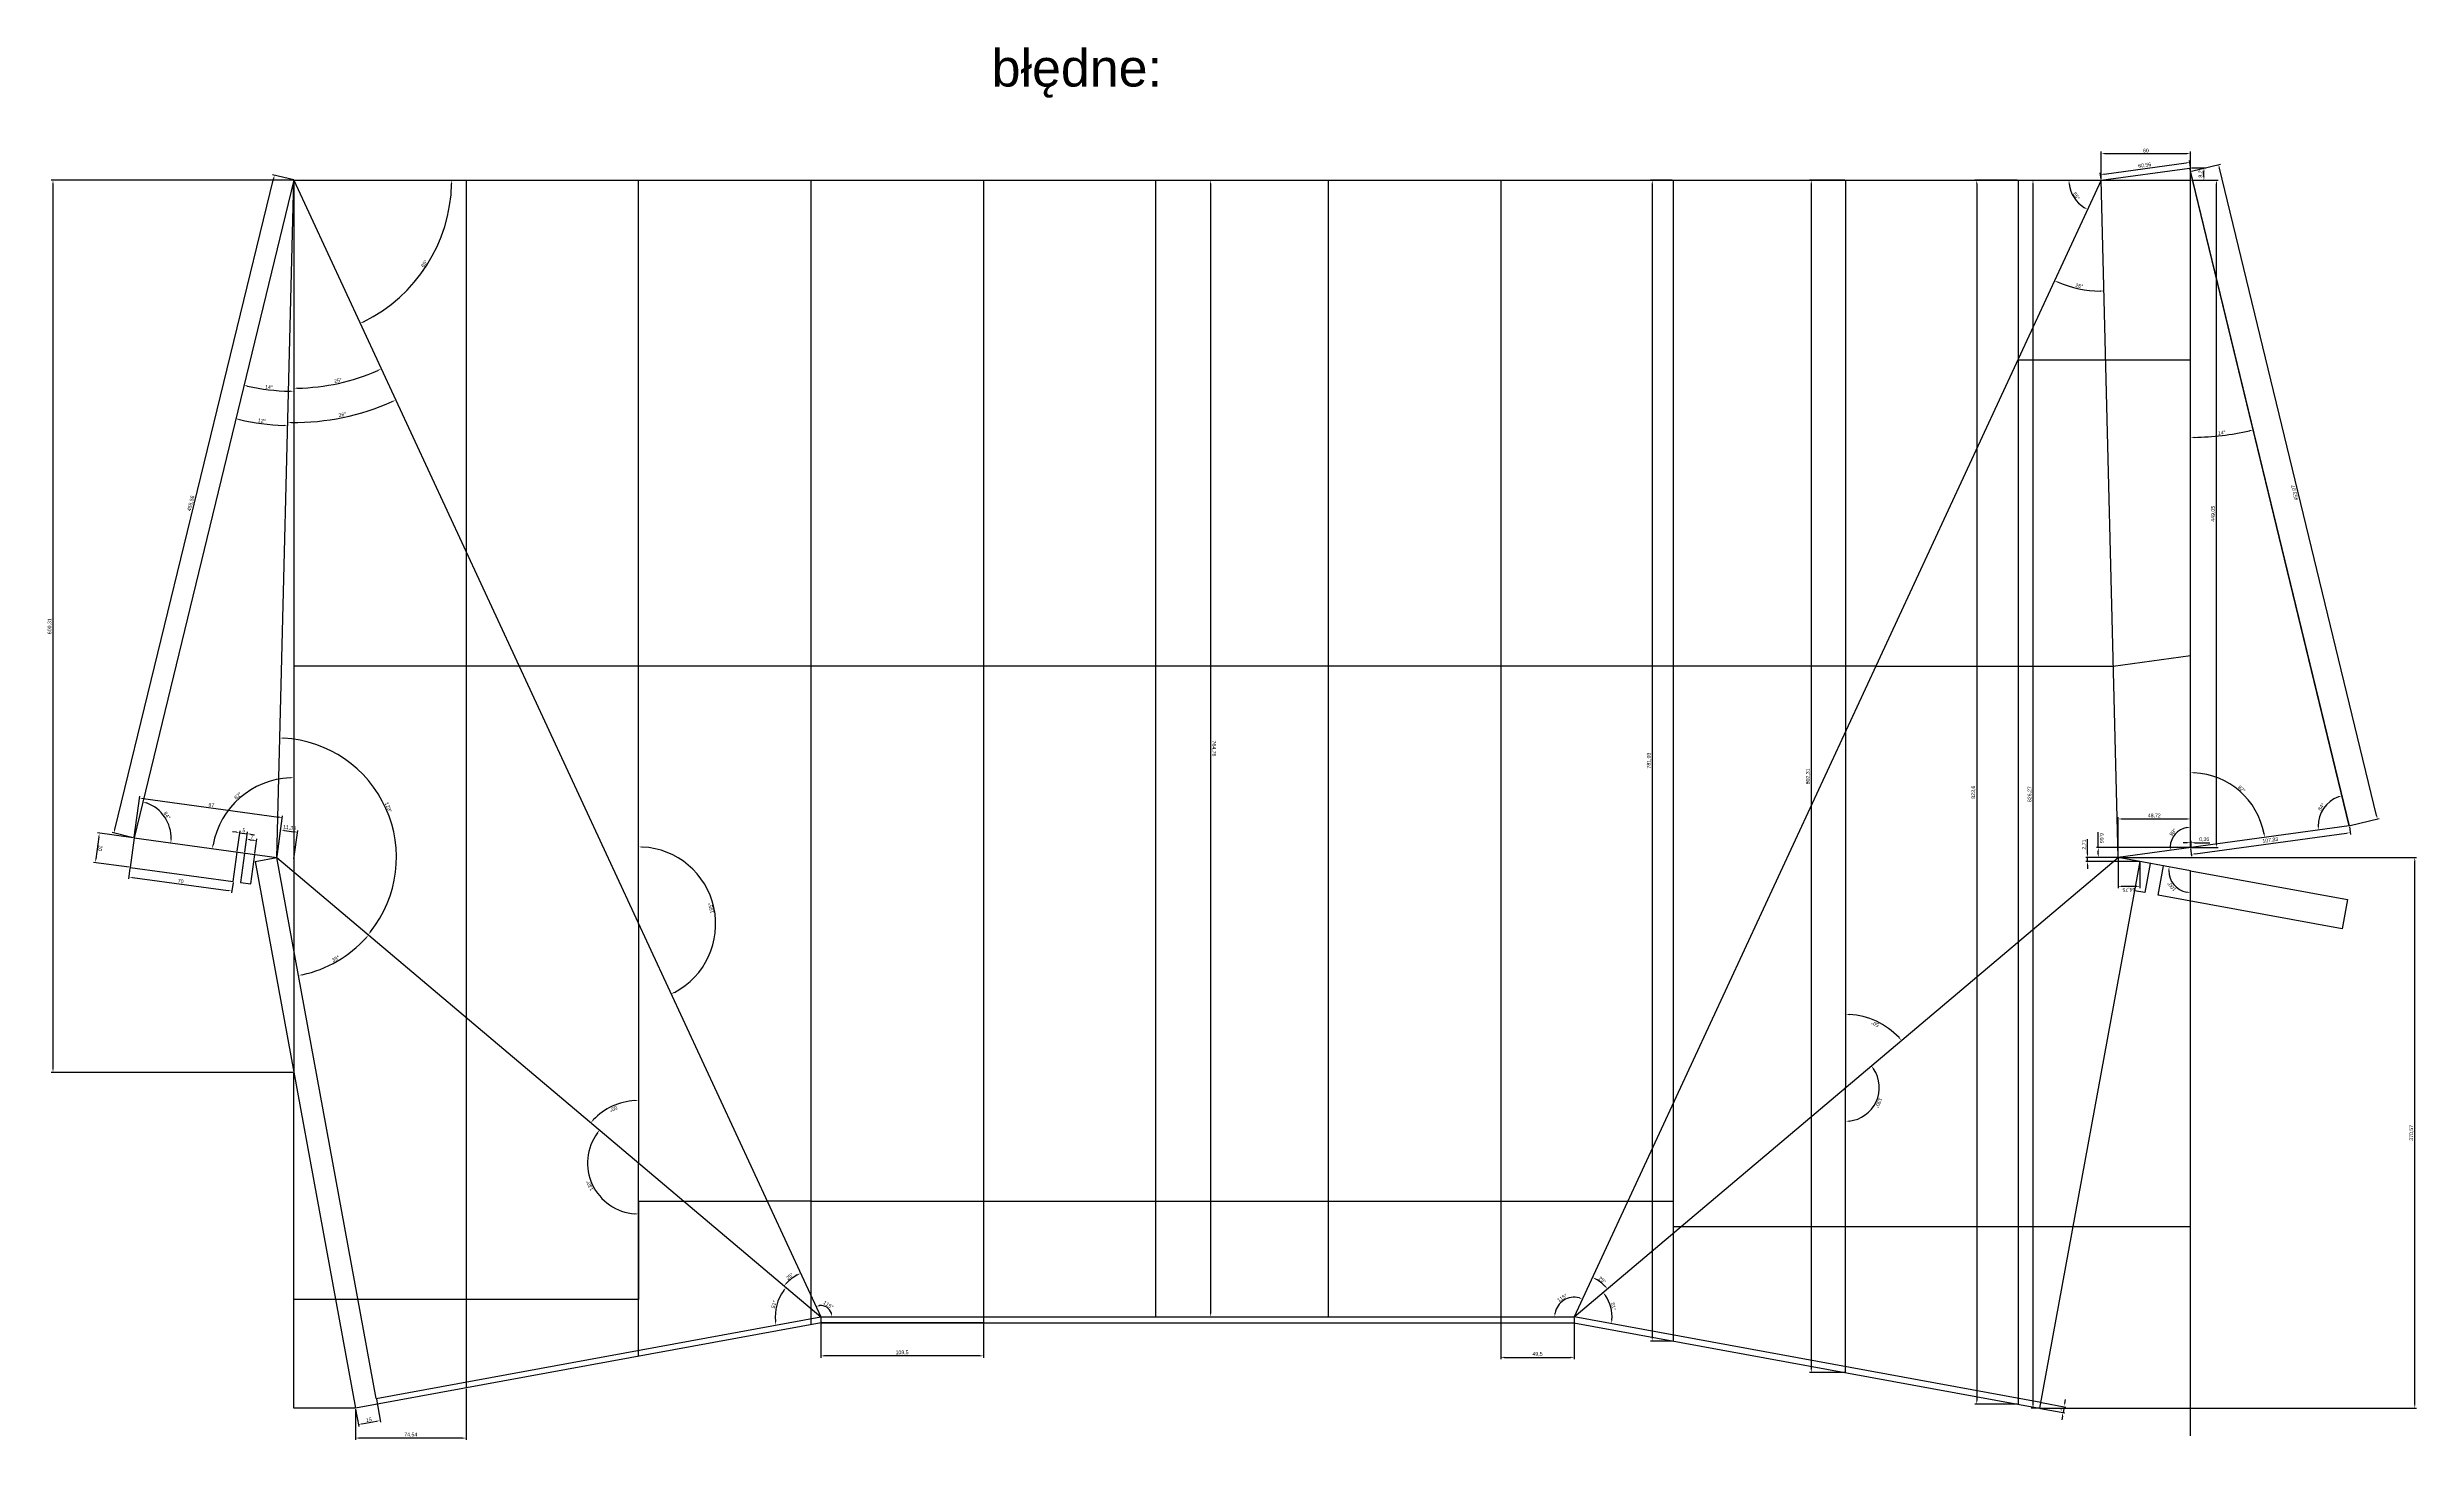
# Model space of a CAD drawing. Header units: millimetres. Extents: x -1487 to 2622, y -1920 to 1543.
# Drawn here: x -169 to 1425, y -1920 to -981 of the extents above; entities that cross this region are included whole.
import ezdxf

# ---------------------------------------------------------------- set-up
doc = ezdxf.new("R2010")
doc.units = ezdxf.units.MM
for name, color, linetype in [('bryła5', 122, 'Continuous'), ('kalenica główna', 70, 'Continuous'), ('kalenice2', 130, 'Continuous'), ('linia zalamania', 84, 'Continuous'), ('literki', 7, 'Continuous')]:
    doc.layers.add(name, color=color, linetype=linetype)
for name, color, linetype, transparency in [('obecna przycieta szmata', 211, 'Continuous', 0.6), ('szwy5.s', 170, 'Continuous', 0.6), ('szwy5.s-wymiary', 140, 'Continuous', 0.6)]:
    doc.layers.add(name, color=color, linetype=linetype, transparency=transparency)
doc.styles.get("Standard").update_dxf_attribs({"font": 'arial.ttf'})
doc.dimstyles.new('ISO-25', dxfattribs={"dimtxt": 2.5, "dimasz": 2.5, "dimexe": 1.25, "dimexo": 0.625, "dimtad": 1, "dimtxsty": 'Standard', "dimcen": 2.5, "dimadec": 0, "dimazin": 0, "dimtfac": 1, "dimtmove": 0, "dimatfit": 3, "dimfxl": 1, "dimarcsym": 0})

# ---------------------------------------------------------------- blocks, each defined once
blk = doc.blocks.new('*D5')
at = {"layer": 'szwy5.s-wymiary', "color": 0, "lineweight": -2, "transparency": 16777216}
blk.add_arc((228.6666666666655, -1570.359811015105), 51.8753090676939, 297.6312521029517, 87.23850678726241, dxfattribs=at)
at = {"layer": 'szwy5.s-wymiary', "color": 0, "transparency": 16777216}
for points in [[(231.1559006743603, -1518.96128823711), (231.175980876009, -1518.128196867604), (228.6666666666652, -1518.484501947411)], [(252.9096539229317, -1616.692474905142), (252.5410734204875, -1615.945084205667), (250.4831915732832, -1617.424521062737)]]:
    blk.add_solid(points, dxfattribs=at)
at = {"layer": 'szwy5.s-wymiary', "color": 0, "transparency": 16777216, "insert": (277.4682248263001, -1559.598943788767), "char_height": 2.5, "attachment_point": 5, "rotation": 102.43487944510706}
blk.add_mtext('155°', dxfattribs=at)
blk = doc.blocks.new('*D8')
at = {"layer": 'szwy5.s-wymiary', "color": 0, "lineweight": -2, "transparency": 16777216}
blk.add_arc((228.6666666771867, -1731.124853834918), 42.04557315350598, 93.4072685136009, 136.3973058462423, dxfattribs=at)
at = {"layer": 'szwy5.s-wymiary', "color": 0, "transparency": 16777216}
for points in [[(226.1553843845824, -1688.737122305864), (226.1801590894532, -1689.570087286186), (228.6666666779841, -1689.079280681412)], [(198.529943531435, -1702.406231637121), (197.909674778216, -1701.849714684796), (196.5502582978515, -1703.988779420615)]]:
    blk.add_solid(points, dxfattribs=at)
at = {"layer": 'szwy5.s-wymiary', "color": 0, "transparency": 16777216, "insert": (211.7630922216006, -1694.713026060177), "char_height": 2.5, "attachment_point": 5, "rotation": 204.90228717992167}
blk.add_mtext('50°', dxfattribs=at)
blk = doc.blocks.new('*D10')
at = {"layer": 'szwy5.s-wymiary', "color": 0, "lineweight": -2, "transparency": 16777216}
blk.add_arc((1040.666666737389, -1680.429133296081), 49.21211049786303, 43.10639317456724, 87.08903247856072, dxfattribs=at)
at = {"layer": 'szwy5.s-wymiary', "color": 0, "transparency": 16777216}
for points in [[(1043.155276697806, -1631.697055661522), (1043.176443574246, -1630.863991193557), (1040.66666673213, -1631.217022798217)], [(1076.907077784309, -1646.522866934765), (1076.284404557237, -1647.076692265291), (1078.257217162353, -1648.667799281242)]]:
    blk.add_solid(points, dxfattribs=at)
at = {"layer": 'szwy5.s-wymiary', "color": 0, "transparency": 16777216, "insert": (1060.587869552417, -1637.517061172673), "char_height": 2.5, "attachment_point": 5, "rotation": 155.09771282656402}
blk.add_mtext('50°', dxfattribs=at)
blk = doc.blocks.new('*D13')
at = {"layer": 'szwy5.s-wymiary', "color": 0, "lineweight": -2, "transparency": 16777216}
for p, q in [((1270.166666761422, -1515.650782836674), (1267.666666761422, -1515.650782837292)), ((1272.666666762074, -1518.287730723289), (1272.666666761113, -1514.400782836056)), ((1272.666666761422, -1515.650782836056), (1273.024163873521, -1515.650782835968)), ((1273.024163874161, -1518.238893789118), (1273.024163873213, -1514.400782835968)), ((1275.524163873521, -1515.65078283535), (1285.76631939876, -1515.650782832818))]:
    blk.add_line(p, q, dxfattribs=at)
at = {"layer": 'szwy5.s-wymiary', "color": 0, "transparency": 16777216}
for points in [[(1270.166666761319, -1515.234116170007), (1270.166666761525, -1516.067449503341), (1272.666666761422, -1515.650782836056)], [(1275.524163873418, -1515.234116168683), (1275.524163873624, -1516.067449502016), (1273.024163873521, -1515.650782835968)]]:
    blk.add_solid(points, dxfattribs=at)
at = {"layer": 'szwy5.s-wymiary', "color": 0, "transparency": 16777216, "insert": (1281.895241635615, -1513.523395384935), "char_height": 2.5, "attachment_point": 5, "rotation": 1.4160948997123448e-08}
blk.add_mtext('0,36', dxfattribs=at)
blk = doc.blocks.new('*D14')
at = {"layer": 'szwy5.s-wymiary', "color": 0, "lineweight": -2, "transparency": 16777216}
blk.add_arc((1272.666666762229, -1518.912730723289), 13.6501269480783, 100.5083568815005, 177.2705491819592, dxfattribs=at)
at = {"layer": 'szwy5.s-wymiary', "color": 0, "transparency": 16777216}
for points in [[(1270.139015195771, -1505.076623437284), (1270.215327062563, -1505.90645531389), (1272.666666758984, -1505.26260377521)], [(1259.448287688294, -1518.244358816295), (1258.615763268828, -1518.281067608658), (1259.142151855652, -1520.760286470875)]]:
    blk.add_solid(points, dxfattribs=at)
at = {"layer": 'szwy5.s-wymiary', "color": 0, "transparency": 16777216, "insert": (1260.949462972233, -1508.687363460639), "char_height": 2.5, "attachment_point": 5, "rotation": 48.88945303172991}
blk.add_mtext('98°', dxfattribs=at)
blk = doc.blocks.new('*D15')
at = {"layer": 'szwy5.s-wymiary', "color": 0, "lineweight": -2, "transparency": 16777216}
for p, q in [((1223.949966483403, -1524.94281744729), (1223.949966476848, -1498.423965649047)), ((1226.449966477157, -1499.673965648429), (1270.166666757474, -1499.673965637625)), ((1272.666666762074, -1518.287730723289), (1272.666666757165, -1498.423965637007))]:
    blk.add_line(p, q, dxfattribs=at)
at = {"layer": 'szwy5.s-wymiary', "color": 0, "transparency": 16777216}
for points in [[(1226.449966477054, -1499.257298981763), (1226.44996647726, -1500.090632315096), (1223.949966477157, -1499.673965649047)], [(1270.166666757371, -1499.257298970958), (1270.166666757577, -1500.090632304291), (1272.666666757474, -1499.673965637007)]]:
    blk.add_solid(points, dxfattribs=at)
at = {"layer": 'szwy5.s-wymiary', "color": 0, "transparency": 16777216, "insert": (1248.30831661679, -1497.546578194187), "char_height": 2.5, "attachment_point": 5, "rotation": 1.4160948997123448e-08}
blk.add_mtext('48,72', dxfattribs=at)
blk = doc.blocks.new('*D16')
at = {"layer": 'szwy5.s-wymiary', "color": 0, "lineweight": -2, "transparency": 16777216}
for p, q in [((1210.625455837027, -1518.912730738637), (1210.62545583449, -1508.656932648596)), ((1272.041666762228, -1518.912730723443), (1209.375455837027, -1518.912730738946)), ((1223.324966483557, -1525.567817447445), (1209.375455838674, -1525.567817450896)), ((1210.625455838055, -1523.067817450587), (1210.625455837646, -1521.412730738637))]:
    blk.add_line(p, q, dxfattribs=at)
at = {"layer": 'szwy5.s-wymiary', "color": 0, "transparency": 16777216}
for points in [[(1211.042122504313, -1521.412730738534), (1210.208789170979, -1521.41273073874), (1210.625455837027, -1518.912730738637)], [(1211.042122504722, -1523.067817450484), (1210.208789171389, -1523.06781745069), (1210.625455838674, -1525.567817450587)]]:
    blk.add_solid(points, dxfattribs=at)
at = {"layer": 'szwy5.s-wymiary', "color": 0, "transparency": 16777216, "insert": (1212.75284328429, -1512.53483169309), "char_height": 2.5, "attachment_point": 5, "rotation": 270.00000001417396}
blk.add_mtext('6,66', dxfattribs=at)
blk = doc.blocks.new('*D17')
at = {"layer": 'szwy5.s-wymiary', "color": 0, "lineweight": -2, "transparency": 16777216}
blk.add_arc((1040.666666735732, -1680.429133290615), 22.6388182616955, 276.3303803778184, 33.86504527157832, dxfattribs=at)
at = {"layer": 'szwy5.s-wymiary', "color": 0, "transparency": 16777216}
for points in [[(1059.132231321565, -1668.064840923112), (1059.797496168299, -1667.562977268176), (1057.959272780125, -1665.818114555444)], [(1043.185859179311, -1703.345945350845), (1043.139846765762, -1702.513883272486), (1040.666666737458, -1703.06795155231)]]:
    blk.add_solid(points, dxfattribs=at)
at = {"layer": 'szwy5.s-wymiary', "color": 0, "transparency": 16777216, "insert": (1062.926115185484, -1690.762705295265), "char_height": 2.5, "attachment_point": 5, "rotation": 245.09771282469842}
blk.add_mtext('130°', dxfattribs=at)
blk = doc.blocks.new('*D20')
at = {"layer": 'szwy5.s-wymiary', "color": 0, "lineweight": -2, "transparency": 16777216}
blk.add_arc((1272.666666717428, -1534.506640634553), 14.5991812177741, 179.4261893330394, 260.1765009193229, dxfattribs=at)
at = {"layer": 'szwy5.s-wymiary', "color": 0, "transparency": 16777216}
for points in [[(1257.65345915987, -1534.320602748205), (1258.482976094856, -1534.400265154746), (1258.307204846987, -1531.871883146518)], [(1270.211522837819, -1548.476632186089), (1270.140171804483, -1549.30690531855), (1272.666666718533, -1549.105821852327)]]:
    blk.add_solid(points, dxfattribs=at)
at = {"layer": 'szwy5.s-wymiary', "color": 0, "transparency": 16777216, "insert": (1259.989765063534, -1545.069141120126), "char_height": 2.5, "attachment_point": 5, "rotation": 129.8013451261812}
blk.add_mtext('100°', dxfattribs=at)
blk = doc.blocks.new('*D21')
at = {"layer": 'szwy5.s-wymiary', "color": 0, "lineweight": -2, "transparency": 16777216}
for p, q in [((1203.457182472047, -1523.067817447638), (1203.457182471305, -1513.263929316669)), ((1223.324966480578, -1525.567817446134), (1202.207182472237, -1525.567817447733)), ((1238.078665667104, -1528.274911887321), (1202.207182472441, -1528.274911890037)), ((1203.457182472441, -1528.274911889943), (1203.457182472237, -1525.567817447638)), ((1203.457182472631, -1530.774911889943), (1203.45718247282, -1533.274911889943))]:
    blk.add_line(p, q, dxfattribs=at)
at = {"layer": 'szwy5.s-wymiary', "color": 0, "transparency": 16777216}
for points in [[(1203.04051580538, -1523.067817447669), (1203.873849138714, -1523.067817447606), (1203.457182472237, -1525.567817447638)], [(1203.040515805964, -1530.774911889974), (1203.873849139298, -1530.774911889911), (1203.457182472441, -1528.274911889943)]]:
    blk.add_solid(points, dxfattribs=at)
at = {"layer": 'szwy5.s-wymiary', "color": 0, "transparency": 16777216, "insert": (1201.329795022741, -1516.915873382315), "char_height": 2.5, "attachment_point": 5, "rotation": 90.00000000433819}
blk.add_mtext('2,71', dxfattribs=at)
blk = doc.blocks.new('*D18')
at = {"layer": 'szwy5.s-wymiary', "color": 0, "lineweight": -2, "transparency": 16777216}
for p, q in [((1223.949966480626, -1526.192817446086), (1223.949966482139, -1546.246146638971)), ((1238.703665667151, -1528.899911887274), (1238.703665668461, -1546.246146637858)), ((1226.449966482045, -1544.996146638783), (1236.203665668366, -1544.996146638046))]:
    blk.add_line(p, q, dxfattribs=at)
at = {"layer": 'szwy5.s-wymiary', "color": 0, "transparency": 16777216}
for points in [[(1226.449966482076, -1545.412813305449), (1226.449966482013, -1544.579479972116), (1223.949966482045, -1544.996146638971)], [(1236.203665668398, -1545.412813304713), (1236.203665668335, -1544.57947997138), (1238.703665668366, -1544.996146637858)]]:
    blk.add_solid(points, dxfattribs=at)
at = {"layer": 'szwy5.s-wymiary', "color": 0, "transparency": 16777216, "insert": (1231.326816075366, -1547.123534087255), "char_height": 2.5, "attachment_point": 5, "rotation": 180.00000000432516}
blk.add_mtext('14,75', dxfattribs=at)
blk = doc.blocks.new('*D19')
at = {"layer": 'szwy5.s-wymiary', "color": 0, "lineweight": -2, "transparency": 16777216}
for p, q in [((1171.821515064742, -1896.246607206564), (1188.20112062772, -1899.252032401601)), ((1172.543406915771, -1892.312287423243), (1188.923012480116, -1895.317712618531)), ((1187.693537547984, -1895.092121414672), (1186.971645695588, -1899.026441197742)), ((1188.144719955703, -1892.633171550407), (1188.595902363422, -1890.174221686143)), ((1186.520463287869, -1901.485391062006), (1186.06928088015, -1903.94434092627))]:
    blk.add_line(p, q, dxfattribs=at)
at = {"layer": 'szwy5.s-wymiary', "color": 0, "transparency": 16777216}
for points in [[(1187.734894978325, -1892.557974482454), (1188.55454493308, -1892.708368618361), (1187.693537547984, -1895.092121414672)], [(1186.110638310491, -1901.410193994052), (1186.930288265246, -1901.560588129959), (1186.971645695588, -1899.026441197742)]]:
    blk.add_solid(points, dxfattribs=at)
at = {"layer": 'szwy5.s-wymiary', "color": 0, "transparency": 16777216, "insert": (1185.488379223588, -1896.720894500417), "char_height": 2.5, "attachment_point": 5, "rotation": 79.60269022811585}
blk.add_mtext('4', dxfattribs=at)
blk = doc.blocks.new('*D22')
at = {"layer": 'szwy5.s-wymiary', "color": 0, "lineweight": -2, "transparency": 16777216}
for p, q in [((577.2916666666699, -1069.867052530965), (614.7557414202364, -1069.867052530964)), ((613.5057414202365, -1072.367052530964), (613.505741420241, -1832.128616680205)), ((577.2916666666746, -1834.628616680205), (614.755741420241, -1834.628616680205))]:
    blk.add_line(p, q, dxfattribs=at)
at = {"layer": 'szwy5.s-wymiary', "color": 0, "transparency": 16777216}
for points in [[(613.9224080869031, -1072.367052530964), (613.0890747535699, -1072.367052530964), (613.5057414202364, -1069.867052530964)], [(613.9224080869076, -1832.128616680205), (613.0890747535743, -1832.128616680205), (613.505741420241, -1834.628616680205)]]:
    blk.add_solid(points, dxfattribs=at)
at = {"layer": 'szwy5.s-wymiary', "color": 0, "transparency": 16777216, "insert": (615.633128869079, -1452.247834605585), "char_height": 2.5, "attachment_point": 5, "rotation": 270.00000000000034}
blk.add_mtext('764,76', dxfattribs=at)
blk = doc.blocks.new('*D25')
at = {"layer": 'szwy5.s-wymiary', "color": 0, "lineweight": -2, "transparency": 16777216}
blk.add_arc((228.6666666734269, -1731.124853852866), 34.30897423630294, 143.9804834466202, 265.8240909108694, dxfattribs=at)
at = {"layer": 'szwy5.s-wymiary', "color": 0, "transparency": 16777216}
for points in [[(200.5891382133588, -1710.691950252229), (201.2448503439692, -1711.206232320956), (202.4598404848466, -1708.981954894761)], [(226.1835071568843, -1764.926354017109), (226.1531458100042, -1765.759134079947), (228.6666666719575, -1765.433828089169)]]:
    blk.add_solid(points, dxfattribs=at)
at = {"layer": 'szwy5.s-wymiary', "color": 0, "transparency": 16777216, "insert": (195.8220692532761, -1746.372402022105), "char_height": 2.5, "attachment_point": 5, "rotation": 114.90228717874471}
blk.add_mtext('130°', dxfattribs=at)
blk = doc.blocks.new('*D30')
at = {"layer": 'szwy5.s-wymiary', "color": 0, "lineweight": -2, "transparency": 16777216}
for p, q in [((52.27115877323894, -1890.107134856128), (55.11654395977007, -1905.614520358697)), ((38.23935143827129, -1896.748549081608), (40.3628447734776, -1908.321614801165)), ((42.59620343432039, -1906.640957461896), (52.43200289184921, -1904.836227833584))]:
    blk.add_line(p, q, dxfattribs=at)
at = {"layer": 'szwy5.s-wymiary', "color": 0, "transparency": 16777216}
for points in [[(42.52100636647407, -1906.231132484499), (42.67140050216676, -1907.050782439293), (40.13725356993859, -1907.092139868974)], [(52.35680582400289, -1904.426402856187), (52.50719995969558, -1905.246052810981), (54.89095275623106, -1904.385045426506)]]:
    blk.add_solid(points, dxfattribs=at)
at = {"layer": 'szwy5.s-wymiary', "color": 0, "transparency": 16777216, "insert": (47.17094601172613, -1903.86838180273), "char_height": 2.5, "attachment_point": 5, "rotation": 10.397309756945281}
blk.add_mtext('15', dxfattribs=at)
blk = doc.blocks.new('*D31')
at = {"layer": 'szwy5.s-wymiary', "color": 0, "lineweight": -2, "transparency": 16777216}
for p, q in [((924.041666666665, -1069.867052530951), (909.3321227251134, -1069.867052530951)), ((910.5821227251134, -1072.367052530951), (910.5821227251132, -1848.397199744465)), ((924.0416667524252, -1850.897199744465), (909.3321227251132, -1850.897199744465))]:
    blk.add_line(p, q, dxfattribs=at)
at = {"layer": 'szwy5.s-wymiary', "color": 0, "transparency": 16777216}
for points in [[(910.1654560584468, -1072.367052530951), (910.9987893917801, -1072.367052530951), (910.5821227251134, -1069.867052530951)], [(910.1654560584466, -1848.397199744465), (910.9987893917798, -1848.397199744465), (910.5821227251132, -1850.897199744465)]]:
    blk.add_solid(points, dxfattribs=at)
at = {"layer": 'szwy5.s-wymiary', "color": 0, "transparency": 16777216, "insert": (908.4547352762731, -1460.382126137707), "char_height": 2.5, "attachment_point": 5, "rotation": 90}
blk.add_mtext('781,03', dxfattribs=at)
blk = doc.blocks.new('*D32')
at = {"layer": 'szwy5.s-wymiary', "color": 0, "lineweight": -2, "transparency": 16777216}
for p, q in [((1040.041666666664, -1069.867052530967), (1016.322931147607, -1069.867052530967)), ((1017.572931147607, -1072.367052530967), (1017.572931147607, -1869.681553668352)), ((1040.041666750355, -1872.181553668352), (1016.322931147607, -1872.181553668352))]:
    blk.add_line(p, q, dxfattribs=at)
at = {"layer": 'szwy5.s-wymiary', "color": 0, "transparency": 16777216}
for points in [[(1017.15626448094, -1072.367052530967), (1017.989597814274, -1072.367052530967), (1017.572931147607, -1069.867052530967)], [(1017.15626448094, -1869.681553668352), (1017.989597814273, -1869.681553668352), (1017.572931147607, -1872.181553668352)]]:
    blk.add_solid(points, dxfattribs=at)
at = {"layer": 'szwy5.s-wymiary', "color": 0, "transparency": 16777216, "insert": (1015.445543698767, -1471.024303099659), "char_height": 2.5, "attachment_point": 5, "rotation": 90}
blk.add_mtext('802,31', dxfattribs=at)
blk = doc.blocks.new('*D33')
at = {"layer": 'szwy5.s-wymiary', "color": 0, "lineweight": -2, "transparency": 16777216}
for p, q in [((1156.041666666673, -1069.867052537099), (1127.642677066316, -1069.867052537099)), ((1128.892677066316, -1072.367052537099), (1128.892677066315, -1890.965907592239)), ((1156.041666748285, -1893.465907592239), (1127.642677066315, -1893.465907592239))]:
    blk.add_line(p, q, dxfattribs=at)
at = {"layer": 'szwy5.s-wymiary', "color": 0, "transparency": 16777216}
for points in [[(1128.476010399649, -1072.367052537099), (1129.309343732982, -1072.367052537099), (1128.892677066316, -1069.867052537099)], [(1128.476010399649, -1890.965907592239), (1129.309343732982, -1890.965907592239), (1128.892677066315, -1893.465907592239)]]:
    blk.add_solid(points, dxfattribs=at)
at = {"layer": 'szwy5.s-wymiary', "color": 0, "transparency": 16777216, "insert": (1126.765289617475, -1481.666480064669), "char_height": 2.5, "attachment_point": 5, "rotation": 90}
blk.add_mtext('823,6', dxfattribs=at)
blk = doc.blocks.new('*D34')
at = {"layer": 'szwy5.s-wymiary', "color": 0, "lineweight": -2, "transparency": 16777216}
for p, q in [((1156.666666666673, -1069.867052537099), (1167.975216804621, -1069.867052537099)), ((1166.725216804621, -1072.367052537099), (1166.72521680462, -1893.633811604383)), ((1170.581777597311, -1896.133811604383), (1165.47521680462, -1896.133811604383))]:
    blk.add_line(p, q, dxfattribs=at)
at = {"layer": 'szwy5.s-wymiary', "color": 0, "transparency": 16777216}
for points in [[(1166.308550137954, -1072.367052537099), (1167.141883471287, -1072.367052537099), (1166.725216804621, -1069.867052537099)], [(1166.308550137954, -1893.633811604383), (1167.141883471287, -1893.633811604383), (1166.72521680462, -1896.133811604383)]]:
    blk.add_solid(points, dxfattribs=at)
at = {"layer": 'szwy5.s-wymiary', "color": 0, "transparency": 16777216, "insert": (1164.597829355781, -1483.000432070741), "char_height": 2.5, "attachment_point": 5, "rotation": 90}
blk.add_mtext('826,27', dxfattribs=at)
blk = doc.blocks.new('*D35')
at = {"layer": 'szwy5.s-wymiary', "color": 0, "lineweight": -2, "transparency": 16777216}
for p, q in [((1224.574966472682, -1525.567817448776), (1424.801106039735, -1525.567817448776)), ((1423.551106039735, -1893.633811604383), (1423.551106039735, -1528.067817448776)), ((1171.831777598707, -1896.133811604383), (1424.801106039735, -1896.133811604383))]:
    blk.add_line(p, q, dxfattribs=at)
at = {"layer": 'szwy5.s-wymiary', "color": 0, "transparency": 16777216}
for points in [[(1423.134439373069, -1528.067817448776), (1423.967772706402, -1528.067817448776), (1423.551106039735, -1525.567817448776)], [(1423.134439373069, -1893.633811604383), (1423.967772706402, -1893.633811604383), (1423.551106039735, -1896.133811604383)]]:
    blk.add_solid(points, dxfattribs=at)
at = {"layer": 'szwy5.s-wymiary', "color": 0, "transparency": 16777216, "insert": (1421.423718590895, -1710.850814526579), "char_height": 2.5, "attachment_point": 5, "rotation": 90}
blk.add_mtext('370,57', dxfattribs=at)
blk = doc.blocks.new('*D36')
at = {"layer": 'szwy5.s-wymiary', "color": 0, "lineweight": -2, "transparency": 16777216}
for p, q in [((1273.291666655491, -1069.867052530968), (1291.407032400978, -1069.867052530968)), ((1290.157032400978, -1516.412730723289), (1290.157032400978, -1072.367052530968)), ((1273.291666762228, -1518.912730723289), (1291.407032400978, -1518.912730723289))]:
    blk.add_line(p, q, dxfattribs=at)
at = {"layer": 'szwy5.s-wymiary', "color": 0, "transparency": 16777216}
for points in [[(1289.740365734311, -1072.367052530968), (1290.573699067645, -1072.367052530968), (1290.157032400978, -1069.867052530968)], [(1289.740365734311, -1516.412730723289), (1290.573699067645, -1516.412730723289), (1290.157032400978, -1518.912730723289)]]:
    blk.add_solid(points, dxfattribs=at)
at = {"layer": 'szwy5.s-wymiary', "color": 0, "transparency": 16777216, "insert": (1288.029644952138, -1294.389891627128), "char_height": 2.5, "attachment_point": 5, "rotation": 90}
blk.add_mtext('449,05', dxfattribs=at)
blk = doc.blocks.new('*D37')
at = {"layer": 'szwy5.s-wymiary', "color": 0, "lineweight": -2, "transparency": 16777216}
for p, q in [((1273.291666650372, -1061.670577789767), (1282.959725123293, -1061.670577789767)), ((1281.709725123293, -1067.3670525157), (1281.709725123293, -1064.170577789767)), ((1273.291666650372, -1069.8670525157), (1282.959725123293, -1069.8670525157))]:
    blk.add_line(p, q, dxfattribs=at)
at = {"layer": 'szwy5.s-wymiary', "color": 0, "transparency": 16777216}
for points in [[(1281.293058456626, -1064.170577789767), (1282.126391789959, -1064.170577789767), (1281.709725123293, -1061.670577789767)], [(1281.293058456626, -1067.3670525157), (1282.126391789959, -1067.3670525157), (1281.709725123293, -1069.8670525157)]]:
    blk.add_solid(points, dxfattribs=at)
at = {"layer": 'szwy5.s-wymiary', "color": 0, "transparency": 16777216, "insert": (1279.582337674452, -1065.768815152733), "char_height": 2.5, "attachment_point": 5, "rotation": 90}
blk.add_mtext('8,2', dxfattribs=at)
blk = doc.blocks.new('*D38')
at = {"layer": 'szwy5.s-wymiary', "color": 0, "lineweight": -2, "transparency": 16777216}
for p, q in [((1212.66666667007, -1069.242052530968), (1212.66666667007, -1050.663999153356)), ((1215.16666667007, -1051.913999153356), (1270.166666650373, -1051.913999153356)), ((1272.666666650373, -1069.2420525157), (1272.666666650373, -1050.663999153356))]:
    blk.add_line(p, q, dxfattribs=at)
at = {"layer": 'szwy5.s-wymiary', "color": 0, "transparency": 16777216}
for points in [[(1215.16666667007, -1051.497332486689), (1215.16666667007, -1052.330665820023), (1212.66666667007, -1051.913999153356)], [(1270.166666650373, -1051.497332486689), (1270.166666650373, -1052.330665820023), (1272.666666650373, -1051.913999153356)]]:
    blk.add_solid(points, dxfattribs=at)
at = {"layer": 'szwy5.s-wymiary', "color": 0, "transparency": 16777216, "insert": (1242.666666660222, -1050.012566684052), "char_height": 2.5, "attachment_point": 5}
blk.add_mtext('60', dxfattribs=at)
blk = doc.blocks.new('*D39')
at = {"layer": 'szwy5.s-wymiary', "color": 0, "lineweight": -2, "transparency": 16777216}
for p, q in [((1212.582072413427, -1069.24780394458), (1211.993716468978, -1064.940908874445)), ((1214.639899327813, -1065.841029020653), (1269.685910617014, -1058.321308332587)), ((1272.58207239373, -1061.051329203379), (1271.99371644928, -1056.744434133243))]:
    blk.add_line(p, q, dxfattribs=at)
at = {"layer": 'szwy5.s-wymiary', "color": 0, "transparency": 16777216}
for points in [[(1214.583503156718, -1065.428196629727), (1214.696295498907, -1066.253861411578), (1212.162904982262, -1066.17940604722)], [(1269.629514445919, -1057.908475941662), (1269.742306788108, -1058.734140723512), (1272.162904962564, -1057.982931306019)]]:
    blk.add_solid(points, dxfattribs=at)
at = {"layer": 'szwy5.s-wymiary', "color": 0, "transparency": 16777216, "insert": (1241.874961356695, -1059.97335800399), "char_height": 2.5, "attachment_point": 5, "rotation": 7.778906049836581}
blk.add_mtext('60,56', dxfattribs=at)
blk = doc.blocks.new('*D40')
at = {"layer": 'szwy5.s-wymiary', "color": 0, "lineweight": -2, "transparency": 16777216}
for p, q in [((1273.274041352677, -1063.87405049368), (1292.797256588273, -1059.136713704507)), ((1397.831530470838, -1497.298284942079), (1292.172028630274, -1061.860973237028)), ((1380.112586086456, -1504.170359817166), (1399.635801322056, -1499.433023027991))]:
    blk.add_line(p, q, dxfattribs=at)
at = {"layer": 'szwy5.s-wymiary', "color": 0, "transparency": 16777216}
for points in [[(1291.767112162071, -1061.959226811463), (1292.576945098477, -1061.762719662594), (1291.582507183664, -1059.431474427811)], [(1397.426614002635, -1497.396538516514), (1398.236446939041, -1497.200031367644), (1398.421051917448, -1499.727783751296)]]:
    blk.add_solid(points, dxfattribs=at)
at = {"layer": 'szwy5.s-wymiary', "color": 0, "transparency": 16777216, "insert": (1342.934385441075, -1280.08128530009), "char_height": 2.5, "attachment_point": 5, "rotation": 103.63929049976038}
blk.add_mtext('453,07', dxfattribs=at)
blk = doc.blocks.new('*D41')
at = {"layer": 'szwy5.s-wymiary', "color": 0, "lineweight": -2, "transparency": 16777216}
for p, q in [((1275.764341179552, -1523.117868496676), (1377.648897110373, -1509.199632005341)), ((1379.589805640794, -1504.936988765206), (1380.295079969208, -1510.099752151549)), ((1272.751261018871, -1519.531979309676), (1273.456535347285, -1524.694742696019))]:
    blk.add_line(p, q, dxfattribs=at)
at = {"layer": 'szwy5.s-wymiary', "color": 0, "transparency": 16777216}
for points in [[(1377.592500939279, -1508.786799614416), (1377.705293281468, -1509.612464396266), (1380.125891455924, -1508.861254978773)], [(1275.707945008457, -1522.705036105751), (1275.820737350647, -1523.530700887601), (1273.287346834001, -1523.456245523244)]]:
    blk.add_solid(points, dxfattribs=at)
at = {"layer": 'szwy5.s-wymiary', "color": 0, "transparency": 16777216, "insert": (1326.418675529244, -1514.050939578379), "char_height": 2.5, "attachment_point": 5, "rotation": 7.778906049840504}
blk.add_mtext('107,83', dxfattribs=at)
blk = doc.blocks.new('*D42')
at = {"layer": 'szwy5.s-wymiary', "color": 0, "lineweight": -2, "transparency": 16777216}
for p, q in [((808.6666666666737, -1835.253616680205), (808.6666666666737, -1863.137048790657)), ((858.1666665399529, -1835.253616680205), (858.1666665399529, -1863.137048790657)), ((811.1666666666737, -1861.887048790657), (855.6666665399529, -1861.887048790657))]:
    blk.add_line(p, q, dxfattribs=at)
at = {"layer": 'szwy5.s-wymiary', "color": 0, "transparency": 16777216}
for points in [[(811.1666666666737, -1861.47038212399), (811.1666666666737, -1862.303715457324), (808.6666666666737, -1861.887048790657)], [(855.6666665399529, -1861.47038212399), (855.6666665399529, -1862.303715457324), (858.1666665399529, -1861.887048790657)]]:
    blk.add_solid(points, dxfattribs=at)
at = {"layer": 'szwy5.s-wymiary', "color": 0, "transparency": 16777216, "insert": (833.4166666033133, -1859.759661341817), "char_height": 2.5, "attachment_point": 5}
blk.add_mtext('49,5', dxfattribs=at)
blk = doc.blocks.new('*D43')
at = {"layer": 'szwy5.s-wymiary', "color": 0, "lineweight": -2, "transparency": 16777216}
for p, q in [((351.1666666666705, -1835.253616680212), (351.1666666666705, -1862.143227552395)), ((460.6666666666744, -1835.253616680205), (460.6666666666744, -1862.143227552395)), ((458.1666666666744, -1860.893227552395), (353.6666666666705, -1860.893227552395))]:
    blk.add_line(p, q, dxfattribs=at)
at = {"layer": 'szwy5.s-wymiary', "color": 0, "transparency": 16777216}
for points in [[(353.6666666666705, -1860.476560885728), (353.6666666666705, -1861.309894219062), (351.1666666666705, -1860.893227552395)], [(458.1666666666744, -1860.476560885728), (458.1666666666744, -1861.309894219062), (460.6666666666744, -1860.893227552395)]]:
    blk.add_solid(points, dxfattribs=at)
at = {"layer": 'szwy5.s-wymiary', "color": 0, "transparency": 16777216, "insert": (405.9166666666724, -1858.765840103554), "char_height": 2.5, "attachment_point": 5}
blk.add_mtext('109,5', dxfattribs=at)
blk = doc.blocks.new('*D44')
at = {"layer": 'szwy5.s-wymiary', "color": 0, "lineweight": -2, "transparency": 16777216}
for p, q in [((112.666666655789, -1883.081759020639), (112.666666655789, -1917.444350377638)), ((38.12655583650171, -1896.758811615512), (38.12655583650171, -1917.444350377638)), ((110.166666655789, -1916.194350377638), (40.62655583650171, -1916.194350377638))]:
    blk.add_line(p, q, dxfattribs=at)
at = {"layer": 'szwy5.s-wymiary', "color": 0, "transparency": 16777216}
for points in [[(40.62655583650171, -1915.777683710971), (40.62655583650171, -1916.611017044305), (38.12655583650171, -1916.194350377638)], [(110.166666655789, -1915.777683710971), (110.166666655789, -1916.611017044305), (112.666666655789, -1916.194350377638)]]:
    blk.add_solid(points, dxfattribs=at)
at = {"layer": 'szwy5.s-wymiary', "color": 0, "transparency": 16777216, "insert": (75.39661124614534, -1914.072078890598), "char_height": 2.5, "attachment_point": 5}
blk.add_mtext('74,54', dxfattribs=at)
blk = doc.blocks.new('*D45')
at = {"layer": 'szwy5.s-wymiary', "color": 0, "lineweight": -2, "transparency": 16777216}
for p, q in [((-3.958333336192567, -1069.867052524795), (-166.5355353048911, -1069.867052524795)), ((-165.2855353048911, -1072.367052524795), (-165.2855353048912, -1667.67688756236)), ((-3.958333349108187, -1670.17688756236), (-166.5355353048912, -1670.17688756236))]:
    blk.add_line(p, q, dxfattribs=at)
at = {"layer": 'szwy5.s-wymiary', "color": 0, "transparency": 16777216}
for points in [[(-165.7022019715577, -1072.367052524795), (-164.8688686382244, -1072.367052524795), (-165.2855353048911, -1069.867052524795)], [(-165.7022019715579, -1667.67688756236), (-164.8688686382246, -1667.67688756236), (-165.2855353048912, -1670.17688756236)]]:
    blk.add_solid(points, dxfattribs=at)
at = {"layer": 'szwy5.s-wymiary', "color": 0, "transparency": 16777216, "insert": (-167.4129227537313, -1370.021970043577), "char_height": 2.5, "attachment_point": 5, "rotation": 90}
blk.add_mtext('600,31', dxfattribs=at)
blk = doc.blocks.new('*D46')
at = {"layer": 'szwy5.s-wymiary', "color": 0, "lineweight": -2, "transparency": 16777216}
blk.add_arc((351.1666666930294, -1834.628616675375), 30.57755505552194, 144.4903438489575, 185.7115402710763, dxfattribs=at)
at = {"layer": 'szwy5.s-wymiary', "color": 0, "transparency": 16777216}
for points in [[(325.9470005581415, -1816.612265218502), (326.6049944225958, -1817.123624699479), (327.8100759332988, -1814.893963365627)], [(321.1534689527894, -1837.613319374413), (320.3283561010647, -1837.730080782262), (321.0911967504759, -1840.147038633512)]]:
    blk.add_solid(points, dxfattribs=at)
at = {"layer": 'szwy5.s-wymiary', "color": 0, "transparency": 16777216, "insert": (319.7796127583653, -1826.277719960632), "char_height": 2.5, "attachment_point": 5, "rotation": 75.10094206001686}
blk.add_mtext('51°', dxfattribs=at)
blk = doc.blocks.new('*D47')
at = {"layer": 'szwy5.s-wymiary', "color": 0, "lineweight": -2, "transparency": 16777216}
blk.add_arc((351.1666666460189, -1834.628616635655), 32.29146775212762, 119.3066970642787, 135.3676361868648, dxfattribs=at)
at = {"layer": 'szwy5.s-wymiary', "color": 0, "transparency": 16777216}
for points in [[(328.494733063466, -1812.223114167758), (327.8794899012122, -1811.661046293081), (326.5009078583072, -1813.787809717181)], [(335.170763379583, -1806.099106179361), (335.5502317079173, -1806.841028164637), (337.5862634995775, -1805.331662186996)]]:
    blk.add_solid(points, dxfattribs=at)
at = {"layer": 'szwy5.s-wymiary', "color": 0, "transparency": 16777216, "insert": (330.4285263003112, -1807.442517971916), "char_height": 2.5, "attachment_point": 5, "rotation": 37.33716662557181}
blk.add_mtext('25°', dxfattribs=at)
blk = doc.blocks.new('*D48')
at = {"layer": 'szwy5.s-wymiary', "color": 0, "lineweight": -2, "transparency": 16777216}
blk.add_arc((858.166666755285, -1834.628616719715), 25.34909164478509, 355.2556566363126, 34.54245926106508, dxfattribs=at)
at = {"layer": 'szwy5.s-wymiary', "color": 0, "transparency": 16777216}
for points in [[(878.7157281133459, -1820.508149614789), (879.3780145598392, -1820.002362003992), (877.5295085042017, -1818.268396469911)], [(883.8419386044359, -1836.78013203855), (883.015869643524, -1836.670338977466), (883.0995249407279, -1839.203442390745)]]:
    blk.add_solid(points, dxfattribs=at)
at = {"layer": 'szwy5.s-wymiary', "color": 0, "transparency": 16777216, "insert": (884.5010366129789, -1827.622046325383), "char_height": 2.5, "attachment_point": 5, "rotation": 284.89905794868884}
blk.add_mtext('51°', dxfattribs=at)
blk = doc.blocks.new('*D49')
at = {"layer": 'szwy5.s-wymiary', "color": 0, "lineweight": -2, "transparency": 16777216}
blk.add_arc((858.1666665772052, -1834.628616870181), 29.20057265397895, 45.10228941419913, 60.22337734229694, dxfattribs=at)
at = {"layer": 'szwy5.s-wymiary', "color": 0, "transparency": 16777216}
for points in [[(872.4769970897092, -1809.653629578034), (872.8595047476232, -1808.913269978865), (870.447172121159, -1808.135926804708)], [(879.0841606728872, -1813.661571298619), (878.471227647338, -1814.226157475067), (880.4714526894546, -1815.782663463491)]]:
    blk.add_solid(points, dxfattribs=at)
at = {"layer": 'szwy5.s-wymiary', "color": 0, "transparency": 16777216, "insert": (877.0301658137779, -1809.900027762822), "char_height": 2.5, "attachment_point": 5, "rotation": 322.662833378248}
blk.add_mtext('25°', dxfattribs=at)
blk = doc.blocks.new('*D50')
at = {"layer": 'szwy5.s-wymiary', "color": 0, "lineweight": -2, "transparency": 16777216}
blk.add_arc((858.1666666652667, -1834.628616680205), 13.21130161977329, 75.98867399077504, 169.1415671187151, dxfattribs=at)
at = {"layer": 'szwy5.s-wymiary', "color": 0, "transparency": 16777216}
for points in [[(845.6067023845384, -1832.179255379401), (844.7771075118967, -1832.10040874516), (844.9553650454933, -1834.628616680205)], [(861.5039822489235, -1821.417467813452), (861.2266251886693, -1822.203290634177), (863.7227721809701, -1822.642450404577)]]:
    blk.add_solid(points, dxfattribs=at)
at = {"layer": 'szwy5.s-wymiary', "color": 0, "transparency": 16777216, "insert": (850.0321191651693, -1821.891903265206), "char_height": 2.5, "attachment_point": 5, "rotation": 32.565120554745135}
blk.add_mtext('115°', dxfattribs=at)
blk = doc.blocks.new('*D51')
at = {"layer": 'szwy5.s-wymiary', "color": 0, "lineweight": -2, "transparency": 16777216}
blk.add_arc((351.16666666667, -1834.628616680205), 7.604677864893173, 18.92156867323288, 95.94819021698078, dxfattribs=at)
at = {"layer": 'szwy5.s-wymiary', "color": 0, "transparency": 16777216}
for points in [[(350.4893118717073, -1827.466571416368), (350.2678892668712, -1826.663193252294), (347.9684660770648, -1827.729150148839)], [(358.7714125594548, -1832.094132293494), (357.9494139460405, -1832.231109386432), (358.7713445315632, -1834.628616680205)]]:
    blk.add_solid(points, dxfattribs=at)
at = {"layer": 'szwy5.s-wymiary', "color": 0, "transparency": 16777216, "insert": (356.2834050145574, -1826.617054887072), "char_height": 2.5, "attachment_point": 5, "rotation": 327.43487944510684}
blk.add_mtext('115°', dxfattribs=at)
blk = doc.blocks.new('*D52')
at = {"layer": 'szwy5.s-wymiary', "color": 0, "lineweight": -2, "transparency": 16777216}
blk.add_arc((-14.61663307910328, -1525.567817445019), 80.72822981361684, 282.1717221710396, 318.0301619468369, dxfattribs=at)
at = {"layer": 'szwy5.s-wymiary', "color": 0, "transparency": 16777216}
for points in [[(45.09049339918374, -1579.280146457133), (45.71862892318484, -1579.827768779479), (47.04742812822394, -1577.669551046303)], [(2.485832484715161, -1604.889894014793), (2.322764877616009, -1604.072671034231), (-0.04737026052191595, -1604.970485345809)]]:
    blk.add_solid(points, dxfattribs=at)
at = {"layer": 'szwy5.s-wymiary', "color": 0, "transparency": 16777216, "insert": (24.91654582823105, -1593.763545469637), "char_height": 2.5, "attachment_point": 5, "rotation": 30.100942058938244}
blk.add_mtext('39°', dxfattribs=at)
blk = doc.blocks.new('*D53')
at = {"layer": 'szwy5.s-wymiary', "color": 0, "lineweight": -2, "transparency": 16777216}
blk.add_arc((-14.61663307429922, -1525.567817449078), 80.39463930052851, 321.5863501360882, 86.79985182336907, dxfattribs=at)
at = {"layer": 'szwy5.s-wymiary', "color": 0, "transparency": 16777216}
for points in [[(-10.14546459362634, -1445.714872246019), (-10.11188685667844, -1444.882215666134), (-12.62664546480755, -1445.197810745233)], [(48.69863374716158, -1575.78371195359), (48.05380871019884, -1575.255843488771), (46.79261583422283, -1577.454252832069)]]:
    blk.add_solid(points, dxfattribs=at)
at = {"layer": 'szwy5.s-wymiary', "color": 0, "transparency": 16777216, "insert": (60.45133098364812, -1491.841800771442), "char_height": 2.5, "attachment_point": 5, "rotation": 294.1931009797287}
blk.add_mtext('129°', dxfattribs=at)
blk = doc.blocks.new('*D54')
at = {"layer": 'szwy5.s-wymiary', "color": 0, "lineweight": -2, "transparency": 16777216}
blk.add_arc((-3.333333333333599, -1069.867052530963), 106.2684367438954, 296.2176920723121, 358.6520668179013, dxfattribs=at)
at = {"layer": 'szwy5.s-wymiary', "color": 0, "transparency": 16777216}
for points in [[(102.4890589079569, -1072.361978464294), (103.3223345891778, -1072.371780684959), (102.9351034105617, -1069.867052530963)], [(43.79391051188622, -1165.578744871427), (43.43457735972083, -1164.82686447522), (41.3586027471847, -1166.28080412982)]]:
    blk.add_solid(points, dxfattribs=at)
at = {"layer": 'szwy5.s-wymiary', "color": 0, "transparency": 16777216, "insert": (84.62511386689971, -1126.043410079101), "char_height": 2.5, "attachment_point": 5, "rotation": 57.43487944510674}
blk.add_mtext('65°', dxfattribs=at)
blk = doc.blocks.new('*D55')
at = {"layer": 'szwy5.s-wymiary', "color": 0, "lineweight": -2, "transparency": 16777216}
blk.add_arc((-3.333333336192538, -1069.867052524795), 140.0025005617645, 271.0231342384337, 293.8466246506934, dxfattribs=at)
at = {"layer": 'szwy5.s-wymiary', "color": 0, "transparency": 16777216}
for points in [[(-0.8297128148673494, -1210.263882115438), (-0.8371531581488512, -1209.430581997992), (-3.333333338847467, -1209.869553086559)], [(53.09638771965001, -1197.538099579547), (53.44008755464748, -1198.297253627068), (55.54569977971099, -1196.886577098315)]]:
    blk.add_solid(points, dxfattribs=at)
at = {"layer": 'szwy5.s-wymiary', "color": 0, "transparency": 16777216, "insert": (26.4039485928719, -1204.728459427399), "char_height": 2.5, "attachment_point": 5, "rotation": 12.434879444563602}
blk.add_mtext('25°', dxfattribs=at)
blk = doc.blocks.new('*D56')
at = {"layer": 'szwy5.s-wymiary', "color": 0, "lineweight": -2, "transparency": 16777216}
blk.add_arc((-3.333333333333599, -1069.867052530962), 163.0792629154776, 269.4599787074257, 293.9914077813154, dxfattribs=at)
at = {"layer": 'szwy5.s-wymiary', "color": 0, "transparency": 16777216}
for points in [[(62.80230704746839, -1218.477958194251), (63.14696577712564, -1219.236677381115), (65.25079397288891, -1217.823341598711)], [(-4.877477597764198, -1233.355677872856), (-4.863236450197547, -1232.522466234579), (-7.369991938812205, -1232.896348611017)]]:
    blk.add_solid(points, dxfattribs=at)
at = {"layer": 'szwy5.s-wymiary', "color": 0, "transparency": 16777216, "insert": (29.42225521756711, -1227.681387893817), "char_height": 2.5, "attachment_point": 5, "rotation": 11.725693244370591}
blk.add_mtext('26°', dxfattribs=at)
blk = doc.blocks.new('*D57')
at = {"layer": 'szwy5.s-wymiary', "color": 0, "lineweight": -2, "transparency": 16777216}
blk.add_arc((1212.66666667007, -1069.867052530967), 21.74402680786553, 186.5911646895003, 238.5390764199897, dxfattribs=at)
at = {"layer": 'szwy5.s-wymiary', "color": 0, "transparency": 16777216}
for points in [[(1190.650379887235, -1072.386871099266), (1191.482335097222, -1072.338965222591), (1190.922639862205, -1069.867052530967)], [(1201.514764890876, -1088.047298493291), (1201.12141691624, -1088.781956111025), (1203.522063756761, -1089.594671226063)]]:
    blk.add_solid(points, dxfattribs=at)
at = {"layer": 'szwy5.s-wymiary', "color": 0, "transparency": 16777216, "insert": (1195.943720576352, -1080.547484358908), "char_height": 2.5, "attachment_point": 5, "rotation": 302.56512055474496}
blk.add_mtext('65°', dxfattribs=at)
blk = doc.blocks.new('*D58')
at = {"layer": 'szwy5.s-wymiary', "color": 0, "lineweight": -2, "transparency": 16777216}
blk.add_arc((1212.66666667007, -1069.867052530967), 74.60316189833904, 247.0503494290013, 269.4982640898987, dxfattribs=at)
at = {"layer": 'szwy5.s-wymiary', "color": 0, "transparency": 16777216}
for points in [[(1183.408373702025, -1138.946124927578), (1183.746120732734, -1138.184303828046), (1181.291783918783, -1137.551973285688)], [(1212.010046389148, -1144.050700674668), (1212.016712286791, -1144.88400734706), (1214.513299355146, -1144.447356317934)]]:
    blk.add_solid(points, dxfattribs=at)
at = {"layer": 'szwy5.s-wymiary', "color": 0, "transparency": 16777216, "insert": (1197.8917566917, -1141.05162597988), "char_height": 2.5, "attachment_point": 5, "rotation": 348.27430675945}
blk.add_mtext('26°', dxfattribs=at)
blk = doc.blocks.new('*D59')
at = {"layer": 'szwy5.s-wymiary', "color": 0, "lineweight": -2, "transparency": 16777216}
blk.add_arc((1272.666666654102, -1064.021430870716), 178.9175974464198, 270.8005954615755, 282.8386950518039, dxfattribs=at)
at = {"layer": 'szwy5.s-wymiary', "color": 0, "transparency": 16777216}
for points in [[(1275.169516706278, -1243.338218673127), (1275.163694659051, -1242.504905677782), (1272.66666669663, -1242.939028317136)], [(1312.32799057529, -1238.06040728945), (1312.518835065759, -1238.871593350044), (1314.856971002307, -1237.893466848342)]]:
    blk.add_solid(points, dxfattribs=at)
at = {"layer": 'szwy5.s-wymiary', "color": 0, "transparency": 16777216, "insert": (1293.688880384747, -1239.806345980859), "char_height": 2.5, "attachment_point": 5, "rotation": 6.819645256689773}
blk.add_mtext('14°', dxfattribs=at)
blk = doc.blocks.new('*D60')
at = {"layer": 'szwy5.s-wymiary', "color": 0, "lineweight": -2, "transparency": 16777216}
blk.add_arc((1379.505211384152, -1504.317740178818), 20.89446620344808, 110.4987635672123, 180.9194329823885, dxfattribs=at)
at = {"layer": 'szwy5.s-wymiary', "color": 0, "transparency": 16777216}
for points in [[(1372.065935938597, -1484.348003611827), (1372.310538938157, -1485.144630134767), (1374.578117007195, -1484.012507874616)], [(1359.028902237327, -1504.621424373521), (1358.197968552451, -1504.684619751376), (1358.803021528454, -1507.145823117078)]]:
    blk.add_solid(points, dxfattribs=at)
at = {"layer": 'szwy5.s-wymiary', "color": 0, "transparency": 16777216, "insert": (1360.671518714732, -1491.474647999275), "char_height": 2.5, "attachment_point": 5, "rotation": 55.70909827480051}
blk.add_mtext('84°', dxfattribs=at)
blk = doc.blocks.new('*D61')
at = {"layer": 'szwy5.s-wymiary', "color": 0, "lineweight": -2, "transparency": 16777216}
blk.add_arc((1272.666666762228, -1518.912730723289), 50.37792553799653, 10.62249575855377, 87.15641030490592, dxfattribs=at)
at = {"layer": 'szwy5.s-wymiary', "color": 0, "transparency": 16777216}
for points in [[(1275.155558536661, -1469.013374706539), (1275.176235582124, -1468.180297936826), (1272.666666750254, -1468.534805185292)], [(1322.592574245151, -1509.559579698022), (1321.769962320852, -1509.692824084191), (1322.581001441509, -1512.094037664004)]]:
    blk.add_solid(points, dxfattribs=at)
at = {"layer": 'szwy5.s-wymiary', "color": 0, "transparency": 16777216, "insert": (1307.041073954004, -1479.523247306144), "char_height": 2.5, "attachment_point": 5, "rotation": 318.88945303172983}
blk.add_mtext('82°', dxfattribs=at)
blk = doc.blocks.new('*D62')
at = {"layer": 'szwy5.s-wymiary', "color": 0, "lineweight": -2, "transparency": 16777216}
for p, q in [((-134.4129171812905, -1511.725916679129), (-136.4431793382361, -1526.587882752771)), ((-111.3432622701004, -1512.354194747705), (-135.3130373279364, -1509.079733820443)), ((-114.0502784793607, -1532.17014951256), (-138.0200535371971, -1528.895688585299))]:
    blk.add_line(p, q, dxfattribs=at)
at = {"layer": 'szwy5.s-wymiary', "color": 0, "transparency": 16777216}
for points in [[(-134.0000847903561, -1511.782312850155), (-134.825749572225, -1511.669520508103), (-134.074540155133, -1509.248922333522)], [(-136.0303469473016, -1526.644278923797), (-136.8560117291706, -1526.531486581744), (-136.7815563643937, -1529.064877098378)]]:
    blk.add_solid(points, dxfattribs=at)
at = {"layer": 'szwy5.s-wymiary', "color": 0, "transparency": 16777216, "insert": (-133.5441132697554, -1519.414260141711), "char_height": 2.5, "attachment_point": 5, "rotation": 262.22109395965356}
blk.add_mtext('20', dxfattribs=at)
blk = doc.blocks.new('*D63')
at = {"layer": 'szwy5.s-wymiary', "color": 0, "lineweight": -2, "transparency": 16777216}
for p, q in [((-113.5156241494984, -1532.873992355501), (-114.4787968574486, -1539.924628678325)), ((-111.8326139987628, -1539.024508531679), (-47.43076101298209, -1547.822311211776)), ((-44.15978247250371, -1542.348549087913), (-45.12295518045394, -1549.399185410737))]:
    blk.add_line(p, q, dxfattribs=at)
at = {"layer": 'szwy5.s-wymiary', "color": 0, "transparency": 16777216}
for points in [[(-111.7762178277366, -1538.611676140745), (-111.8890101697891, -1539.437340922614), (-114.3096083443698, -1538.686131505522)], [(-47.37436484195584, -1547.409478820841), (-47.48715718400837, -1548.23514360271), (-44.95376666737516, -1548.160688237933)]]:
    blk.add_solid(points, dxfattribs=at)
at = {"layer": 'szwy5.s-wymiary', "color": 0, "transparency": 16777216, "insert": (-79.37432708011147, -1541.53947488172), "char_height": 2.5, "attachment_point": 5, "rotation": 352.2210939596542}
blk.add_mtext('70', dxfattribs=at)
blk = doc.blocks.new('*D64')
at = {"layer": 'szwy5.s-wymiary', "color": 0, "lineweight": -2, "transparency": 16777216}
for p, q in [((-36.3295890589504, -1521.970851202567), (-34.97634354337407, -1512.064796029839)), ((-32.66853771084592, -1513.6416702288), (-30.68694223436049, -1513.912371849726)), ((-29.394004891251, -1522.918306875808), (-28.04075937567475, -1513.01225170308))]:
    blk.add_line(p, q, dxfattribs=at)
at = {"layer": 'szwy5.s-wymiary', "color": 0, "transparency": 16777216}
for points in [[(-32.61214153981965, -1513.228837837865), (-32.7249338818722, -1514.054502619734), (-35.14553205645285, -1513.303293202642)], [(-30.63054606333421, -1513.499539458791), (-30.74333840538677, -1514.32520424066), (-28.20994788875353, -1514.250748875883)]]:
    blk.add_solid(points, dxfattribs=at)
at = {"layer": 'szwy5.s-wymiary', "color": 0, "transparency": 16777216, "insert": (-31.42395720298504, -1511.919275280058), "char_height": 2.5, "attachment_point": 5, "rotation": 352.2210939596542}
blk.add_mtext('7', dxfattribs=at)
blk = doc.blocks.new('*D65')
at = {"layer": 'szwy5.s-wymiary', "color": 0, "lineweight": -2, "transparency": 16777216}
for p, q in [((-42.06894955613751, -1508.572670605472), (-44.54594390174444, -1508.234293579314)), ((-41.28357775226453, -1521.294097149965), (-39.42276669745178, -1507.672550458826)), ((-39.59195521053056, -1508.911047631629), (-34.63796651721643, -1509.587801684231)), ((-36.3295890589504, -1521.970851202567), (-34.46877800413765, -1508.349304511428)), ((-32.1609721716095, -1509.926178710389), (-29.68397782600255, -1510.264555736546))]:
    blk.add_line(p, q, dxfattribs=at)
at = {"layer": 'szwy5.s-wymiary', "color": 0, "transparency": 16777216}
for points in [[(-42.01255338511123, -1508.159838214537), (-42.12534572716379, -1508.985502996406), (-39.59195521053056, -1508.911047631629)], [(-32.10457600058322, -1509.513346319454), (-32.21736834263578, -1510.339011101323), (-34.63796651721643, -1509.587801684231)]]:
    blk.add_solid(points, dxfattribs=at)
at = {"layer": 'szwy5.s-wymiary', "color": 0, "transparency": 16777216, "insert": (-36.85829288768855, -1507.370558551303), "char_height": 2.5, "attachment_point": 5, "rotation": 352.2210939596542}
blk.add_mtext('5', dxfattribs=at)
blk = doc.blocks.new('*D66')
at = {"layer": 'szwy5.s-wymiary', "color": 0, "lineweight": -2, "transparency": 16777216}
blk.add_arc((-3.333333336192553, -1069.867052861252), 142.0377985512234, 257.3691825963086, 268.9915269075863, dxfattribs=at)
at = {"layer": 'szwy5.s-wymiary', "color": 0, "transparency": 16777216}
for points in [[(-34.48715823191918, -1208.873201182872), (-34.2977856068091, -1208.061670251051), (-36.82706471482919, -1207.899317841631)], [(-5.829569662263566, -1211.466199695322), (-5.836903390887471, -1212.299500757885), (-3.333333338886007, -1211.904851412475)]]:
    blk.add_solid(points, dxfattribs=at)
at = {"layer": 'szwy5.s-wymiary', "color": 0, "transparency": 16777216, "insert": (-19.97627657603257, -1209.033099112314), "char_height": 2.5, "attachment_point": 5, "rotation": 353.1803547519474}
blk.add_mtext('14°', dxfattribs=at)
blk = doc.blocks.new('*D67')
at = {"layer": 'szwy5.s-wymiary', "color": 0, "lineweight": -2, "transparency": 16777216}
blk.add_arc((-3.333333337696359, -1069.867052707162), 165.1492088410321, 257.2280513364644, 267.7142857717997, dxfattribs=at)
at = {"layer": 'szwy5.s-wymiary', "color": 0, "transparency": 16777216}
for points in [[(-39.93822824066817, -1231.335739639256), (-39.74785627587879, -1230.524442554665), (-42.27693351204799, -1230.358975202592)], [(-9.906456724873891, -1234.46841492013), (-9.933388912364165, -1235.301312934128), (-7.421228776625725, -1234.9656604896)]]:
    blk.add_solid(points, dxfattribs=at)
at = {"layer": 'szwy5.s-wymiary', "color": 0, "transparency": 16777216, "insert": (-24.72567837205847, -1231.728611650408), "char_height": 2.5, "attachment_point": 5, "rotation": 352.4711685541321}
blk.add_mtext('12°', dxfattribs=at)
blk = doc.blocks.new('*D68')
at = {"layer": 'szwy5.s-wymiary', "color": 0, "lineweight": -2, "transparency": 16777216}
for p, q in [((-3.315511005118083, -1069.718862517176), (-17.52119058742679, -1066.251772284329)), ((-123.7297555666066, -1506.691178103314), (-16.89959528005136, -1068.97686297527)), ((-111.3311913526244, -1512.290598996625), (-125.5368709349334, -1508.823508763779))]:
    blk.add_line(p, q, dxfattribs=at)
at = {"layer": 'szwy5.s-wymiary', "color": 0, "transparency": 16777216}
for points in [[(-17.30438039266841, -1068.878069636857), (-16.49481016743431, -1069.075656313682), (-16.30683524957564, -1066.548152299567)], [(-124.1345406792236, -1506.592384764901), (-123.3249704539896, -1506.789971441727), (-124.3225155970823, -1509.119888779016)]]:
    blk.add_solid(points, dxfattribs=at)
at = {"layer": 'szwy5.s-wymiary', "color": 0, "transparency": 16777216, "insert": (-72.38139886667034, -1287.329608439689), "char_height": 2.5, "attachment_point": 5, "rotation": 76.28432038601127}
blk.add_mtext('455,56', dxfattribs=at)
blk = doc.blocks.new('*D69')
at = {"layer": 'szwy5.s-wymiary', "color": 0, "lineweight": -2, "transparency": 16777216}
for p, q in [((-110.6394194271595, -1511.819540417843), (-106.8864023649895, -1484.346629069438)), ((-104.5785965324613, -1485.923503268399), (-13.42520516097966, -1498.37577775629)), ((-14.53203936446394, -1524.948568958048), (-10.77902230229398, -1497.475657609644))]:
    blk.add_line(p, q, dxfattribs=at)
at = {"layer": 'szwy5.s-wymiary', "color": 0, "transparency": 16777216}
for points in [[(-104.522200361435, -1485.510670877464), (-104.6349927034876, -1486.336335659334), (-107.0555908780682, -1485.585126242242)], [(-13.36880898995341, -1497.962945365356), (-13.48160133200594, -1498.788610147225), (-10.9482108153727, -1498.714154782447)]]:
    blk.add_solid(points, dxfattribs=at)
at = {"layer": 'szwy5.s-wymiary', "color": 0, "transparency": 16777216, "insert": (-58.74454042095954, -1490.265705522337), "char_height": 2.5, "attachment_point": 5, "rotation": 352.22109395965583}
blk.add_mtext('97', dxfattribs=at)
blk = doc.blocks.new('*D70')
at = {"layer": 'szwy5.s-wymiary', "color": 0, "lineweight": -2, "transparency": 16777216}
blk.add_arc((-110.724013683699, -1512.438789004244), 24.92212377500973, 357.970988103707, 70.61081536092996, dxfattribs=at)
at = {"layer": 'szwy5.s-wymiary', "color": 0, "transparency": 16777216}
for points in [[(-102.568729275592, -1489.329593782369), (-102.3318512794491, -1488.530636174365), (-104.8471631015333, -1488.219480989938)], [(-85.40237398339002, -1513.356789246024), (-86.23265680985389, -1513.285551106494), (-86.03122981521278, -1515.812018655651)]]:
    blk.add_solid(points, dxfattribs=at)
at = {"layer": 'szwy5.s-wymiary', "color": 0, "transparency": 16777216, "insert": (-88.56271959234827, -1497.326535241534), "char_height": 2.5, "attachment_point": 5, "rotation": 304.2909017323185}
blk.add_mtext('84°', dxfattribs=at)
blk = doc.blocks.new('*D71')
at = {"layer": 'szwy5.s-wymiary', "color": 0, "lineweight": -2, "transparency": 16777216}
blk.add_arc((-3.333333344863263, -1527.109205638232), 55.19245215872282, 92.59549433519703, 169.6255996233721, dxfattribs=at)
at = {"layer": 'szwy5.s-wymiary', "color": 0, "transparency": 16777216}
for points in [[(-5.842128772120873, -1471.5568137484), (-5.823255418518102, -1472.389933332234), (-3.333333343816662, -1471.916753479509)], [(-57.21205161309024, -1517.23589862367), (-58.03495008873017, -1517.104435536707), (-58.01789011179881, -1519.638862507108)]]:
    blk.add_solid(points, dxfattribs=at)
at = {"layer": 'szwy5.s-wymiary', "color": 0, "transparency": 16777216, "insert": (-40.87335896113635, -1484.092253879094), "char_height": 2.5, "attachment_point": 5, "rotation": 41.110546979284585}
blk.add_mtext('82°', dxfattribs=at)
blk = doc.blocks.new('*D72')
at = {"layer": 'szwy5.s-wymiary', "color": 0, "lineweight": -2, "transparency": 16777216}
for p, q in [((-14.53203857767633, -1524.94856906553), (-11.91620339084204, -1505.800079463837)), ((-9.60839755831384, -1507.376953662798), (-3.279086760175204, -1508.241587596783)), ((-3.248739088323788, -1526.48995705183), (-0.6329039014894988, -1507.341467450137))]:
    blk.add_line(p, q, dxfattribs=at)
at = {"layer": 'szwy5.s-wymiary', "color": 0, "transparency": 16777216}
for points in [[(-9.55200138728759, -1506.964121271864), (-9.66479372934009, -1507.789786053733), (-12.08539190392079, -1507.038576636641)], [(-3.222690589148954, -1507.828755205849), (-3.335482931201454, -1508.654419987718), (-0.80209241456825, -1508.579964622941)]]:
    blk.add_solid(points, dxfattribs=at)
at = {"layer": 'szwy5.s-wymiary', "color": 0, "transparency": 16777216, "insert": (-6.155798543875221, -1505.701459957114), "char_height": 2.5, "attachment_point": 5, "rotation": 352.22109395965583}
blk.add_mtext('11,39', dxfattribs=at)

msp = doc.modelspace()

# ---------------------------------------------------------------- linework, layer by layer
at = {"layer": 'bryła5', "transparency": 33554687, "extrusion": (-0.009492173341761303, 0.06948479910026646, 0.9975378495772708)}
for p, q in [((1272.114530963291, -1061.746003893339), (1379.505211384152, -1504.317740178818, 2.990842062899901e-08)), ((1379.505211384152, -1504.317740178818, 2.990842062899901e-08), (1223.949966483557, -1525.567817447291, 3.086429956056236e-08))]:
    msp.add_line(p, q, dxfattribs=at)
at = {"layer": 'bryła5', "transparency": 33554687, "extrusion": (0.09799489159268143, 0.7173441860352152, 0.6897929544314101)}
for p, q in [((-3.333333336192339, -1069.867052700964, 1.264425009139813e-09), (-110.7240136836989, -1512.438789004244, 2.936943133136083e-08)), ((-110.7240136836989, -1512.438789004244, 2.936943133136083e-08), (-14.61663307414787, -1525.567817619155, 3.097335365964682e-08))]:
    msp.add_line(p, q, dxfattribs=at)
at = {"layer": 'bryła5', "transparency": 33554687, "extrusion": (-0.6743702790829668, 0.08641745670110292, 0.7333189959811997)}
msp.add_line((-14.6166330742993, -1525.567817449078, 2.555748324084561e-08), (-3.33333333333357, -1069.867052530962), dxfattribs=at)
at = {"layer": 'bryła5', "transparency": 33554687, "extrusion": (0.009492173320627182, 0.06948479909950593, 0.9975378495775249)}
msp.add_line((-14.61663307414787, -1525.567817619155, 3.097349576819397e-08), (-3.333333336192339, -1069.867052700964, 1.264481852558674e-09), dxfattribs=at)
at = {"layer": 'bryła5', "transparency": 33554687, "extrusion": (0.67437027915195, 0.08641745677720157, 0.7333189959087938)}
msp.add_line((1223.949966474165, -1525.567817447523, 1.350480260953191e-08), (1212.66666667007, -1069.867052530968), dxfattribs=at)
at = {"layer": 'bryła5', "transparency": 33554687, "extrusion": (-0.3951071461646837, 0.7295535534902599, 0.5582490086326477)}
msp.add_line((-14.61663307429976, -1525.567817449078, 2.555714218033245e-08), (351.1666666874107, -1834.628616670628, 2.581612079666229e-08), dxfattribs=at)
at = {"layer": 'bryła5', "transparency": 33554687, "extrusion": (-0.1333459282728101, 0.7267370079909407, 0.6738487846909262)}
msp.add_line((52.15836317146912, -1889.492397390033, 7.95502283676316e-08), (-14.61663307607452, -1525.567817461526, 3.097295610557453e-08), dxfattribs=at)
at = {"layer": 'bryła5', "transparency": 33554687, "extrusion": (0.3951071461245797, 0.7295535535316886, 0.5582490086068902)}
msp.add_line((858.1666667552851, -1834.628616719716, 4.634017614080221e-08), (1223.949966474165, -1525.567817447523, 1.350480260953191e-08), dxfattribs=at)
at = {"layer": 'bryła5', "transparency": 33554687, "extrusion": (1.163350447115094e-12, -2.279435075131331e-12, -1)}
for p, q in [((52.15836317146912, -1889.492397390033, 7.95502283676316e-08), (351.1666666666705, -1834.628616680212)), ((1171.928669449705, -1892.199491821313, 4.091486995919462e-08), (858.1666667552851, -1834.628616719716, 4.634017614080221e-08))]:
    msp.add_line(p, q, dxfattribs=at)
at = {"layer": 'kalenica główna'}
msp.add_line((1212.66666667007, -1069.867052530968), (1272.114530963291, -1061.746003893339), dxfattribs=at)
at = {"layer": 'kalenica główna', "extrusion": (1.860348633768285e-14, 0.9127027726301769, -0.4086240923308216)}
msp.add_line((-3.33333333333357, -1069.867052530962), (1272.666666666666, -1069.867052530968), dxfattribs=at)
at = {"layer": 'kalenice2', "transparency": 33554687, "extrusion": (-8.292523133089206e-11, -7.218158990220771e-11, -1)}
msp.add_line((148.2452833745889, -1396.867052522236, 1.104456259781728e-08), (-3.333333342393956, -1396.86705251797, 2.189131009799894e-08), dxfattribs=at)
at = {"layer": 'kalenice2', "transparency": 33554687, "extrusion": (1.036658195928875e-13, -2.614575222992244e-14, -1)}
msp.add_line((1061.088049966154, -1396.867052533331, -1.320614728683722e-09), (148.2452833657361, -1396.867052526341), dxfattribs=at)
at = {"layer": 'kalenice2', "transparency": 33554687, "extrusion": (-5.537405644872523e-11, -4.717862128755172e-11, -1)}
msp.add_line((1061.088050006413, -1396.867052550429, 1.951440253833425e-08), (1220.763293491911, -1396.867052532552, 9.703455816634232e-09), dxfattribs=at)
at = {"layer": 'kalenice2', "transparency": 33554687, "extrusion": (4.465725528494671e-11, -6.750650156336553e-11, -1)}
msp.add_line((1220.763293491912, -1396.867052532553, 9.703455816634298e-09), (1272.666666731533, -1389.776641067863, 1.62626553365163e-08), dxfattribs=at)
at = {"layer": 'linia zalamania'}
for p, q in [((-3.33333333333357, -1069.867052530962), (351.1666666666699, -1834.628616680205)), ((1212.66666667007, -1069.867052530968, -2.428118089830571e-09), (858.1666666652668, -1834.628616680205)), ((351.1666666666699, -1834.628616680205), (858.1666666652668, -1834.628616680205))]:
    msp.add_line(p, q, dxfattribs=at)
at = {"layer": 'obecna przycieta szmata', "transparency": 33554687}
for p, q in [((228.666666672257, -1756.867052535781, 2.885528346939056e-08), (259.1333787285159, -1756.867052536791, 2.220069015640552e-08)), ((228.6666666723234, -1756.867052535781, 2.885534031279952e-08), (228.6666666696531, -1822.867052535781, 3.640135523166706e-08)), ((344.6666666666653, -1756.867052530964), (315.120824690313, -1756.867052530958)), ((894.2125087233129, -1756.867052566594, 4.157493549428182e-08), (924.6666667466883, -1756.867052562929, 3.950788141082739e-08)), ((24.68314521533219, -1822.867052528342, 7.327148431356668e-08), (-3.333333356755219, -1822.867052527306, 7.817165515920242e-08)), ((228.6666666695862, -1822.867052535781, 3.640135523167698e-08), (24.68314521533173, -1822.867052528342, 7.327154115698559e-08))]:
    msp.add_line(p, q, dxfattribs=at)
at = {"layer": 'obecna przycieta szmata', "transparency": 33554687, "extrusion": (-0.5675423841362494, -0.6717044884022935, 0.4761393939479858)}
msp.add_line((259.1333787342733, -1756.867052519631, 2.57509782386478e-08), (315.1208247089485, -1756.867052522322, 2.318483893759549e-08), dxfattribs=at)
at = {"layer": 'obecna przycieta szmata', "transparency": 33554687, "extrusion": (-0.6794478066094567, -0.3149533903563665, 0.6626877394343648)}
msp.add_line((344.6666666666653, -1756.867052530964), (894.2125086432837, -1756.86705253107), dxfattribs=at)
at = {"layer": 'obecna przycieta szmata', "transparency": 33554687, "extrusion": (0.679447806663124, -0.3149533902493867, 0.6626877394301842)}
msp.add_line((924.6666667466883, -1756.867052562929, 3.950788141082739e-08), (924.6666667486824, -1773.867052562929, 4.01876718569838e-08), dxfattribs=at)
at = {"layer": 'obecna przycieta szmata', "transparency": 33554687, "extrusion": (-3.627992592763027e-11, -4.000826145571777e-11, -1)}
msp.add_line((924.6666667486826, -1773.867052562929, 4.018778554382152e-08), (930.0799132296246, -1773.867052562197, 3.98852648686443e-08), dxfattribs=at)
at = {"layer": 'obecna przycieta szmata', "transparency": 33554687, "extrusion": (-9.244916622816989e-12, -5.739520056020663e-11, -1)}
msp.add_line((930.079913227463, -1773.867052550612, 3.63610449249043e-08), (1272.666666735549, -1773.867052524501, 3.303126858603435e-08), dxfattribs=at)
at = {"layer": 'szwy5.s', "transparency": 33554687, "extrusion": (1.048980023169949e-11, -7.080282855641411e-11, -1)}
for p, q in [((1272.666666762228, -1518.912730723289, 3.056482000829419e-08), (1272.666666654101, -1064.021430870716)), ((1212.66666667007, -1069.867052530968), (1272.666666650372, -1069.8670525157))]:
    msp.add_line(p, q, dxfattribs=at)
at = {"layer": 'szwy5.s', "transparency": 33554687, "extrusion": (0.09336403555025032, -0.6834452990805548, 0.7240066850730473)}
msp.add_line((1379.505211384152, -1504.317740178818, 2.990847747241787e-08), (1272.666666654101, -1064.021430870716), dxfattribs=at)
at = {"layer": 'szwy5.s', "transparency": 33554687, "extrusion": (-0.09336403541089469, -0.6834452991021333, 0.7240066850706482)}
for p, q in [((-3.333333338552478, -1069.867052870978, 1.264368165720953e-09), (-110.7240136836989, -1512.438789004244, 2.936943133136083e-08)), ((-110.7240136836989, -1512.438789004244, 2.936943133136083e-08), (-14.61663307414878, -1525.567817619155, 3.09728704905865e-08))]:
    msp.add_line(p, q, dxfattribs=at)
at = {"layer": 'szwy5.s', "transparency": 33554687, "extrusion": (0.6794478065475041, 0.3149533903276125, -0.6626877395115501)}
for p, q in [((-3.333333336192567, -1069.867052700964, 1.264538695977535e-09), (-3.333333345014893, -1535.101400958596, 3.061109055124689e-08)), ((112.6666666734415, -1320.113431769906, 8.454776434518863e-09), (112.6666666675059, -1633.113127397994, 2.819808742060559e-08)), ((228.6666666802362, -1570.359811008832, 1.689079454081366e-08), (228.6666666771875, -1731.124853836665, 2.703177415241953e-08)), ((344.6666666869296, -1829.136580275316, 2.581157332315343e-08), (344.6666666870203, -1820.606190247736, 2.534306986490265e-08))]:
    msp.add_line(p, q, dxfattribs=at)
at = {"layer": 'szwy5.s', "transparency": 33554687}
for p, q in [((112.6666666666664, -1069.867052530962), (112.6666666666694, -1320.113431773045)), ((228.666666666671, -1570.359811015103), (228.6666666922987, -1069.867052530963)), ((344.6666666666741, -1820.606190257168), (344.6666666666441, -1069.867052530964)), ((1156.666666666673, -1069.867052537099, -1.55682755575981e-09), (1156.666666660278, -1190.675649425935, -1.951377726072678e-09)), ((1156.666666677761, -1190.675649432476, 6.879133707116125e-09), (1156.666666721669, -1582.41740684966, 2.327840320504038e-08)), ((1156.666666677761, -1190.675649432476, 6.879133707116125e-09), (1215.657926994005, -1190.675649426244, 3.612740329117514e-09)), ((1215.657926996494, -1190.675649426182, 8.214612989831949e-09), (1272.66666668025, -1190.675649412083, 8.81269102137594e-09)), ((1040.666666711797, -1440.922028664889, 2.344324911973672e-08), (1040.666666737388, -1680.429133296081, 3.224079136998625e-08)), ((-110.7240136836988, -1512.438789004244, 2.936943133136092e-08), (-113.4310298929592, -1532.2547437691, 4.549454995606945e-08)), ((-110.7240136836988, -1512.438789004244, 2.936943133136092e-08), (-14.61663307414906, -1525.567817619155, 3.097287049058662e-08)), ((-44.07518821555985, -1541.729300498549, 4.42553686966262e-08), (-41.36817200880418, -1521.913345736367, 3.052659808315785e-08)), ((-36.41418331548991, -1522.590099788968, 3.060922848976804e-08), (-39.12119952390393, -1542.40605455394, 4.693875604873379e-08)), ((1238.703665667104, -1528.274911887274, 1.927997495118323e-08), (1171.206777598707, -1896.133811604383, 4.114876405712762e-08)), ((1272.666666717427, -1534.506640634554, 1.901793387267893e-08), (1223.949966472682, -1525.567817448776, 3.086429956062919e-08)), ((1245.588725287483, -1529.538222626495, 1.922676069138705e-08), (1241.979266033405, -1549.209821542017, 2.044792202704085e-08)), ((-113.4310298929592, -1532.2547437691, 4.549454995606945e-08), (-44.07518821555985, -1541.729300498549, 4.42553686966262e-08)), ((-39.12119952390393, -1542.40605455394, 4.693875604873379e-08), (-32.18561535700997, -1543.353510226769, 4.685072317308267e-08)), ((-3.333333345015006, -1535.101400958595, 3.061109055124689e-08), (-3.333333349108187, -1670.176887562365, 5.289036305597325e-08)), ((1250.831485544448, -1550.834078212037, 2.448903824721189e-08), (1254.440944801463, -1531.162479291587, 1.915849563154325e-08)), ((1272.666666717427, -1534.506640634554, 1.901793387267893e-08), (1378.372017966214, -1553.902072597187, 1.820247408979678e-08)), ((1241.979266033405, -1549.209821542017, 2.044792202704085e-08), (1235.094206412055, -1547.946510802922, 2.044939456485144e-08)), ((1374.762558712235, -1573.573671512726, 1.921934737095061e-08), (1250.831485544448, -1550.834078212037, 2.448903824721189e-08)), ((1378.372017966214, -1553.902072597186, 1.820247408979677e-08), (1374.762558712235, -1573.573671512726, 1.921934737095061e-08)), ((1156.666666721669, -1582.41740684966, 2.32784032050404e-08), (1156.666666748285, -1893.465907591986, 4.113007314377589e-08)), ((112.6666666669196, -1633.113127411779, 3.2251295930076e-08), (112.666666655789, -1882.456759020639, 7.05983442877033e-08)), ((1040.666666750355, -1872.181553668125, 4.098088166516112e-08), (1040.666666735732, -1680.429133285322, 2.997597161147162e-08)), ((924.6666667389806, -1691.168407924996, 3.687921434902819e-08), (924.6666667492192, -1778.440859745787, 4.03709918828099e-08)), ((228.6666666678559, -1861.17240508378, 4.461789663009172e-08), (228.6666666734261, -1731.124853852865, 2.591210638518142e-08)), ((924.6666667468998, -1778.440859734015, 3.66732558014959e-08), (924.6666667524252, -1850.897199744264, 4.083169729197373e-08)), ((344.6666666794683, -1839.888051147005, 2.121995917824539e-08), (344.6666666799276, -1829.136580293951, 1.944678129383541e-08))]:
    msp.add_line(p, q, dxfattribs=at)
at = {"layer": 'szwy5.s', "transparency": 33554687, "extrusion": (1.079691891447965e-14, 0.9127027726301769, -0.4086240923308216)}
for p, q in [((460.6666666666658, -1069.867052530958), (460.6666666666744, -1834.628616680205)), ((576.6666666666712, -1834.628616680207), (576.6666666666697, -1069.867052530957)), ((692.6666666666657, -1069.867052530954), (692.6666666666733, -1834.628616680204)), ((808.6666666666655, -1069.867052530956), (808.6666666666737, -1834.6286166802)), ((924.666666666665, -1069.867052530951), (924.6666666666698, -1691.168407889491)), ((1040.666666666664, -1069.867052530955), (1040.666666666668, -1440.922028645533))]:
    msp.add_line(p, q, dxfattribs=at)
at = {"layer": 'szwy5.s', "transparency": 33554687, "extrusion": (-7.653213635402097e-11, -6.823613977418773e-10, -1)}
for p, q in [((-32.18561535700995, -1543.353510226769, 4.68507231730825e-08), (-29.47859914779052, -1523.53755546221, 3.072491598142768e-08)), ((-29.37033226236596, -1528.274911903994, 3.394921924860706e-08), (-14.61663307910324, -1525.567817445019, 3.097287037214207e-08))]:
    msp.add_line(p, q, dxfattribs=at)
at = {"layer": 'szwy5.s', "transparency": 33554687, "extrusion": (-1.74906382046374e-10, -1.460872427698832e-10, -1)}
msp.add_line((-29.37033226236596, -1528.274911903994, 3.394921924860717e-08), (38.12655583650169, -1896.133811615512, 8.305114269264225e-08), dxfattribs=at)
at = {"layer": 'szwy5.s', "transparency": 33554559, "extrusion": (-9.24434425180464e-12, -5.739121528461052e-11, -1)}
msp.add_line((1272.666666746215, -1914.750261515846, 4.12792681751043e-08), (1272.666666717427, -1534.506640634554, 1.901793387267893e-08), dxfattribs=at)
at = {"layer": 'szwy5.s', "transparency": 33554559, "extrusion": (-1.74906382046374e-10, -1.460872427698832e-10, -1)}
for p, q in [((-3.333333360424348, -1896.133811613436, 9.030262416762332e-08), (-3.33333334910705, -1670.176887562368, 5.289053358622999e-08)), ((38.12655583650147, -1896.133811615512, 8.305108584922344e-08), (-3.333333360424348, -1896.133811613436, 9.030262416762332e-08))]:
    msp.add_line(p, q, dxfattribs=at)
at = {"layer": 'szwy5.s', "transparency": 33554687, "extrusion": (1.163350447115094e-12, -2.279435075131331e-12, -1)}
for p, q in [((351.5306005628023, -1838.628616680207, 2.063041001007251e-08), (38.12655583650164, -1896.133811615512, 8.305114269264225e-08)), ((460.6666666666745, -1838.628616680205), (351.5306005628024, -1838.628616680207, 2.063041001007249e-08)), ((351.5306005628024, -1838.628616680207, 2.063041001007249e-08), (857.8027327792128, -1838.6286166802, 4.277279714455828e-08)), ((460.6666666666744, -1834.628616680205), (460.6666666666745, -1838.628616680205)), ((857.8027327792129, -1838.6286166802, 4.277279714455828e-08), (1171.206777598661, -1896.133811604631, 4.114877116258621e-08))]:
    msp.add_line(p, q, dxfattribs=at)
at = {"layer": 'szwy5.s', "transparency": 33554559}
msp.add_line((1171.206777598707, -1896.133811604383, 4.114876405712762e-08), (1272.666666744806, -1896.133811596621, 4.018936499172227e-08), dxfattribs=at)

# ---------------------------------------------------------------- texts
at = {"layer": 'literki', "transparency": 33554687}
msp.add_text('błędne:', height=25, dxfattribs=at).set_placement((466.1712532621923, -1006.885322084916))

# ---------------------------------------------------------------- dimensions: what is measured, and where the dimension line sits
at = {"layer": 'szwy5.s-wymiary', "transparency": 33554687}
for base, p1, p2, picture, middle in [((1272.666666650373, -1051.913999153356), (1212.66666667007, -1069.867052530968), (1272.666666650373, -1069.8670525157), '*D38', (1242.666666660222, -1050.012566684052)), ((351.1666666666705, -1860.893227552395), (460.6666666666744, -1834.628616680205), (351.1666666666705, -1834.628616680212), '*D43', (405.9166666666724, -1858.765840103554)), ((858.1666665399529, -1861.887048790657), (808.6666666666737, -1834.628616680205), (858.1666665399529, -1834.628616680205, 4.634017614452555e-08), '*D42', (833.4166666033133, -1859.759661341817)), ((38.12655583650171, -1916.194350377638), (112.666666655789, -1882.456759020639, 7.05983442877033e-08), (38.12655583650171, -1896.133811615512, 8.30510858492234e-08), '*D44', (75.39661124614534, -1914.072078890598))]:
    dim = msp.add_linear_dim(base=base, p1=p1, p2=p2, dimstyle='ISO-25', dxfattribs=at)
    dim.commit()
    dim.dimension.update_dxf_attribs({"geometry": picture, "text_midpoint": middle})
for base, p1, p2, angle, picture, middle in [((-16.30683524957567, -1066.548152299567, -3.378877749334775e-09), (-110.7240136836988, -1512.438789004244, 2.936943133136093e-08), (-2.708333336192567, -1069.867052524795, -2.154904972924342e-09), 76.2843203860098, '*D68', (-72.38139886667034, -1287.329608439689, -9.607279307851242e-08)), ((1272.162904962564, -1057.982931306019), (1212.666666670069, -1069.867052530968), (1272.666666650372, -1061.670577789766), 7.778906049838985, '*D39', (1241.874961356695, -1059.97335800399, 6.55951232829314e-09)), ((1291.582507183664, -1059.431474427811), (1379.505211384152, -1504.317740178818, 2.990842062899902e-08), (1272.666666650372, -1064.021430855332), 103.6392904997618, '*D40', (1342.934385441075, -1280.081285300089, -7.514075379461495e-08)), ((1281.709725123293, -1061.670577789767), (1272.666666650372, -1069.8670525157), (1272.666666650372, -1061.670577789767), 90, '*D37', (1279.582337674452, -1065.768815152733)), ((-165.2855353048912, -1670.17688756236), (-3.333333336192567, -1069.867052524795, 1.264538684864952e-09), (-3.333333349108187, -1670.17688756236, 5.28903630559724e-08), 90, '*D45', (-167.4129227537313, -1370.021970043577)), ((910.5821227251132, -1850.897199744465), (924.666666666665, -1069.867052530951), (924.6666667524252, -1850.897199744465, 4.242631544521736e-08), 90, '*D31', (908.4547352762731, -1460.382126137707)), ((1017.572931147607, -1872.181553668352), (1040.666666666664, -1069.867052530967), (1040.666666750355, -1872.181553668352, 4.182521594755794e-08), 90, '*D32', (1015.445543698767, -1471.024303099659)), ((1128.892677066315, -1893.465907592239), (1156.666666666673, -1069.867052537099, -1.55682755575981e-09), (1156.666666748285, -1893.465907592239, 4.122411644989853e-08), 90, '*D33', (1126.765289617475, -1481.666480064669)), ((1166.72521680462, -1896.133811604383), (1156.041666666673, -1069.867052537099), (1171.206777597311, -1896.133811604383, 4.114877116259321e-08), 90, '*D34', (1164.597829355781, -1483.000432070741)), ((1290.157032400978, -1069.867052530968), (1272.666666762228, -1518.912730723289, 3.056482000829419e-08), (1272.666666655491, -1069.867052530968), 90, '*D36', (1288.029644952138, -1294.389891627128)), ((-10.9482108153727, -1498.714154782447, 2.290542998177146e-08), (-110.7240136836988, -1512.438789004244, 2.936943133136092e-08), (-14.61663362100327, -1525.56781754445, 3.097287048146295e-08), 352.2210939596542, '*D69', (-58.74454042095948, -1490.265705522337, -4.227083213768898e-07)), ((-0.80209241456825, -1508.579964622941, 2.559452099244118e-08), (-14.61663283421575, -1525.567817651931, 3.097287049458957e-08), (-3.33333334486322, -1527.109205638231, 3.01069502716545e-08), 352.2210939596542, '*D72', (-6.155798543875164, -1505.701459957114, -4.227083213768898e-07)), ((1380.125891455924, -1508.861254978773, 2.988509804511976e-08), (1272.666666762228, -1518.912730723289, 3.056482000829438e-08), (1379.505211384152, -1504.317740178818, 2.990842062899901e-08), 7.778906049839057, '*D41', (1326.418675529244, -1514.050939578379, 4.551924326970774e-08)), ((1423.551106039735, -1525.567817448776), (1171.206777598707, -1896.133811604383, 4.114876405712762e-08), (1223.949966472682, -1525.567817448776, 3.086429956062919e-08), 90, '*D35', (1421.423718590895, -1710.850814526579))]:
    dim = msp.add_linear_dim(base=base, p1=p1, p2=p2, angle=angle, dimstyle='ISO-25', dxfattribs=at)
    dim.commit()
    dim.dimension.update_dxf_attribs({"geometry": picture, "text_midpoint": middle})
at = {"layer": 'szwy5.s-wymiary', "color": 152, "true_color": 0x2776bb, "transparency": 33554687}
for base, line1, line2, picture, middle in [((1265.313788428962, -1507.412246128507), ((1272.666666762228, -1518.912730723289, 3.056482000829419e-08), (1272.666666654101, -1064.021430870716)), ((1223.949966483557, -1525.567817447291, 3.086412903030578e-08), (1379.505211384152, -1504.317740178818, 2.990830694216129e-08)), '*D14', (1260.949462972232, -1508.687363460639, -8.902497663330923e-08)), ((279.1254826838807, -1582.399560888321), ((351.1666666666632, -1834.628616680209), (-3.333333333190097, -1069.867052531293)), ((228.6666666666676, -1834.628616680212), (228.6666666666617, -1069.867052530963)), '*D5', (277.4682248263001, -1559.598943788767)), ((1067.615600306374, -1639.251629739548), ((1040.666666711797, -1440.922028664889, 2.344324911973672e-08), (1040.666666737388, -1680.429133296081, 3.224079136998625e-08)), ((858.1666667552851, -1834.628616719716, 4.634017614080221e-08), (1223.949966474165, -1525.567817447523, 1.350480260953191e-08)), '*D10', (1060.587869552416, -1637.517061172673, 5.479605852295308e-09)), ((216.65366322561, -1690.83195160786), ((228.6666666802362, -1570.359811008832, 1.689079454081366e-08), (228.6666666771875, -1731.124853836665, 2.703177415241953e-08)), ((-14.61663307429976, -1525.567817449078, 2.555714218033245e-08), (351.1666666874107, -1834.628616670628, 2.581612079666229e-08)), '*D8', (211.763092221601, -1694.713026060176, -7.136091162007516e-08)), ((194.4112902026872, -1733.041855677393), ((-14.6166330760752, -1525.567817461526, 3.097278557531802e-08), (351.1666666803153, -1834.628616689372, 1.925158843603907e-08)), ((228.6666666665404, -1891.889896680698, 5.139359784891059e-08), (228.6666666734261, -1731.124853852865, 2.591227691543805e-08)), '*D25', (195.822069253276, -1746.372402022105, -2.108862191884716e-07)), ((1056.221078274263, -1696.878339167376), ((858.1666667510257, -1834.628616705647, 4.051271209796859e-08), (1223.949966480578, -1525.567817446087, 1.939372636610027e-08)), ((1040.666666753997, -1919.936237921806, 4.372164127295551e-08), (1040.666666735732, -1680.429133290614, 2.997575844889784e-08)), '*D17', (1062.926115185484, -1690.762705295265, -3.37667048592675e-08)), ((1259.234875019797, -1540.227048314156), ((1378.372017966214, -1553.902072597186, 1.820228790273834e-08), (1223.949966480578, -1525.567817446087, 1.939384005293799e-08)), ((1272.666666746215, -1914.750261515846, 4.12792681751043e-08), (1272.666666717427, -1534.506640634554, 1.901793387267893e-08)), '*D20', (1259.989765063534, -1545.069141120126, -4.733706368300516e-08))]:
    dim = msp.add_angular_dim_2l(base=base, line1=line1, line2=line2, dimstyle='ISO-25', dxfattribs=at)
    dim.commit()
    dim.dimension.update_dxf_attribs({"geometry": picture, "text_midpoint": middle})
at = {"layer": 'szwy5.s-wymiary', "transparency": 33554687}
for base, line1, line2, picture, middle in [((1365.609437149373, -1488.713696589316), ((1379.505211384152, -1504.317740178818, 2.990847747241787e-08), (1272.666666654101, -1064.021430870716)), ((1379.505211384152, -1504.317740178818, 2.990842062899901e-08), (1223.949966483557, -1525.567817447291, 3.086429956056236e-08)), '*D60', (1360.671518714732, -1491.474647999275)), ((1313.839857786491, -1489.88337106119), ((1379.505211384152, -1504.317740178818, 2.990842062899901e-08), (1223.949966483557, -1525.567817447291, 3.086429956056236e-08)), ((1272.666666762228, -1518.912730723289, 3.056482000829419e-08), (1272.666666654101, -1064.021430870716)), '*D61', (1307.041073954004, -1479.523247306144)), ((1286.848915549949, -1242.376050918125), ((1379.505211384152, -1504.317740178818, 2.990847747241787e-08), (1272.666666654101, -1064.021430870716)), ((1272.666666762228, -1518.912730723289, 3.056482000829419e-08), (1272.666666654101, -1064.021430870716)), '*D59', (1293.688880384747, -1239.806345980859)), ((-25.78028019074911, -1210.119934450853), ((-3.333333336192567, -1069.867052700964, 1.264538695977535e-09), (-3.333333345014893, -1535.101400958596, 3.061109055124689e-08)), ((-3.333333338552478, -1069.867052870978, 1.264368165720953e-09), (-110.7240136836989, -1512.438789004244, 2.936943133136083e-08)), '*D66', (-19.97627657603256, -1209.033099112314)), ((-30.77743436262105, -1232.720000177426), ((-14.6166330742993, -1525.567817449078, 2.555748324084561e-08), (-3.33333333333357, -1069.867052530962)), ((-3.333333336192339, -1069.867052700964, 1.264425009139813e-09), (-110.7240136836989, -1512.438789004244, 2.936943133136083e-08)), '*D67', (-24.7256783720585, -1231.728611650408)), ((-87.34494878991107, -1503.805621674175), ((-110.7240136836988, -1512.438789004244, 2.936943133136092e-08), (-14.61663307414906, -1525.567817619155, 3.097287049058662e-08)), ((-3.333333338552478, -1069.867052870978, 1.264368165720953e-09), (-110.7240136836989, -1512.438789004244, 2.936943133136083e-08)), '*D70', (-88.56271959234824, -1497.326535241534, -4.227083213768898e-07)), ((-28.73890110946743, -1478.111614862245), ((-3.333333336192567, -1069.867052700964, 1.264538695977535e-09), (-3.333333345014893, -1535.101400958596, 3.061109055124689e-08)), ((-110.7240136836988, -1512.438789004244, 2.936943133136092e-08), (-14.61663307414906, -1525.567817619155, 3.097287049058662e-08)), '*D71', (-40.87335896113629, -1484.092253879094, -4.227083213768898e-07)), ((333.4938360117148, -1807.602519119404), ((-3.33333333333357, -1069.867052530962), (351.1666666666699, -1834.628616680205)), ((-14.61663307429976, -1525.567817449078, 2.555714218033245e-08), (351.1666666874107, -1834.628616670628, 2.581612079666229e-08)), '*D47', (330.4285263003115, -1807.442517971916)), ((65.68674689710076, -1521.738301365938), ((-14.61663307429976, -1525.567817449078, 2.555714218033245e-08), (351.1666666874107, -1834.628616670628, 2.581612079666229e-08)), ((-14.6166330742993, -1525.567817449078, 2.555748324084561e-08), (-3.33333333333357, -1069.867052530962)), '*D53', (60.45133098364812, -1491.841800771442)), ((17.513438263517, -1231.608383386882), ((-14.6166330742993, -1525.567817449078, 2.555748324084561e-08), (-3.33333333333357, -1069.867052530962)), ((-3.33333333333357, -1069.867052530962), (351.1666666666699, -1834.628616680205)), '*D56', (29.42225521756714, -1227.681387893817)), ((357.1354672915662, -1829.916446847842), ((351.1666666666699, -1834.628616680205), (858.1666666652668, -1834.628616680205)), ((-3.33333333333357, -1069.867052530962), (351.1666666666699, -1834.628616680205)), '*D51', (356.2834050145574, -1826.617054887072)), ((73.85292421497718, -1142.909932359712), ((-3.33333333333357, -1069.867052530962), (1272.666666666666, -1069.867052530968)), ((-3.33333333333357, -1069.867052530962), (351.1666666666699, -1834.628616680205)), '*D54', (84.62511386689971, -1126.043410079101)), ((16.85252202567477, -1208.406690920658), ((-3.333333336192567, -1069.867052700964, 1.264538695977535e-09), (-3.333333345014893, -1535.101400958596, 3.061109055124689e-08)), ((-3.33333333333357, -1069.867052530962), (351.1666666666699, -1834.628616680205)), '*D55', (26.40394859287181, -1204.728459427398)), ((1192.464997923707, -1077.910390251305), ((1212.66666667007, -1069.867052530968, -2.428118089830571e-09), (858.1666666652668, -1834.628616680205)), ((-3.33333333333357, -1069.867052530962), (1272.666666666666, -1069.867052530968)), '*D57', (1195.943720576352, -1080.547484358908)), ((855.1004532805557, -1821.778059261632), ((1212.66666667007, -1069.867052530968, -2.428118089830571e-09), (858.1666666652668, -1834.628616680205)), ((351.1666666666699, -1834.628616680205), (858.1666666652668, -1834.628616680205)), '*D50', (850.0321191651692, -1821.891903265206)), ((877.5128676178371, -1812.756306781492), ((1212.66666667007, -1069.867052530968, -2.428118089830571e-09), (858.1666666652668, -1834.628616680205)), ((858.1666667552851, -1834.628616719716, 4.634017614080221e-08), (1223.949966474165, -1525.567817447523, 1.350480260953191e-08)), '*D49', (877.0301658137779, -1809.900027762822)), ((1191.969299212034, -1141.541669694485), ((1223.949966474165, -1525.567817447523, 1.350480260953191e-08), (1212.66666667007, -1069.867052530968)), ((1212.66666667007, -1069.867052530968, -2.428118089830571e-09), (858.1666666652668, -1834.628616680205)), '*D58', (1197.8917566917, -1141.05162597988)), ((323.0894080884472, -1822.518520787031), ((52.15836317146912, -1889.492397390033, 7.95502283676316e-08), (351.1666666666705, -1834.628616680212)), ((-14.61663307429976, -1525.567817449078, 2.555714218033245e-08), (351.1666666874107, -1834.628616670628, 2.581612079666229e-08)), '*D46', (319.7796127583656, -1826.277719960632)), ((17.61639127285298, -1599.581864962813), ((-14.61663307429976, -1525.567817449078, 2.555714218033245e-08), (351.1666666874107, -1834.628616670628, 2.581612079666229e-08)), ((52.15836317146912, -1889.492397390033, 7.95502283676316e-08), (-14.61663307607452, -1525.567817461526, 3.097295610557453e-08)), '*D52', (24.91654582823105, -1593.763545469636)), ((883.354462593026, -1831.77355313864), ((858.1666667552851, -1834.628616719716, 4.634017614080221e-08), (1223.949966474165, -1525.567817447523, 1.350480260953191e-08)), ((1171.928669449705, -1892.199491821313, 4.091486995919462e-08), (858.1666667552851, -1834.628616719716, 4.634017614080221e-08)), '*D48', (884.501036612979, -1827.622046325383))]:
    dim = msp.add_angular_dim_2l(base=base, line1=line1, line2=line2, dimstyle='ISO-25', dxfattribs=at)
    dim.commit()
    dim.dimension.update_dxf_attribs({"geometry": picture, "text_midpoint": middle})
at = {"layer": 'szwy5.s-wymiary', "color": 152, "true_color": 0x2776bb, "transparency": 33554687}
for base, p1, p2, angle, picture, middle in [((613.5057414202405, -1834.628616680205), (576.6666666666697, -1069.867052530965), (576.6666666666741, -1834.628616680205), 270.0000000000003, '*D22', (615.633128869079, -1452.247834605585)), ((1272.666666757474, -1499.673965637007, 3.073988645071627e-08), (1223.949966483557, -1525.567817447291, 3.086421429543407e-08), (1272.666666762228, -1518.912730723289, 3.056482000829419e-08), 1.416094899712345e-08, '*D15', (1248.30831661679, -1497.546578194187, -8.902497663330923e-08)), ((-136.7815563643939, -1529.064877098378, 4.591175395858128e-08), (-110.7240136836988, -1512.438789004244, 2.936943133136092e-08), (-113.4310298929592, -1532.2547437691, 4.549454995606945e-08), 262.2210939596536, '*D62', (-133.5441132697554, -1519.414260141711, -1.18922315127445e-06)), ((-34.63796651721668, -1509.587801684231, 1.746119221695995e-08), (-41.36817200880419, -1521.913345736367, 3.052655237406608e-08), (-36.41418331549004, -1522.590099788969, 3.060920387715394e-08), 352.2210939596542, '*D65', (-36.85829288768861, -1507.370558551303, -1.18922315127445e-06)), ((-28.20994788875373, -1514.250748875883, 2.036073383339023e-08), (-36.41418331549002, -1522.590099788969, 3.060920387715405e-08), (-29.47859914779056, -1523.53755546221, 3.072549086177742e-08), 352.2210939596542, '*D64', (-31.42395720298509, -1511.919275280058, -1.18922315127445e-06)), ((1203.457182472237, -1525.567817447638, 1.977180013369535e-08), (1238.703665667104, -1528.274911887274, 1.927998916203793e-08), (1223.949966480578, -1525.567817446086, 1.939373347152763e-08), 90.00000000433818, '*D21', (1201.329795022741, -1516.915873382315, -4.733706368300516e-08)), ((1210.625455837028, -1518.912730738637, 3.145453275258608e-08), (1223.949966483557, -1525.567817447291, 3.086401534346805e-08), (1272.666666762228, -1518.912730723289, 3.056484843000362e-08), 90.00000001417398, '*D16', (1212.75284328429, -1512.53483169309, -8.902497663330923e-08)), ((1273.024163873521, -1515.650782835967, 3.187737868803161e-08), (1272.666666762228, -1518.912730723289, 3.056482000829419e-08), (1273.024163874315, -1518.863893789118, 3.056285891034349e-08), 1.416094899712345e-08, '*D13', (1281.895241635615, -1513.523395384935, -8.902497663330923e-08)), ((1238.703665668366, -1544.996146637857, 2.025889228509892e-08), (1223.949966480578, -1525.567817446087, 1.939384005293799e-08), (1238.703665667104, -1528.274911887274, 1.927998916203794e-08), 180.0000000043252, '*D18', (1231.326816075366, -1547.123534087255, -4.733706368300516e-08)), ((-44.95376666737542, -1548.160688237933, 4.948887328672541e-08), (-113.4310298929592, -1532.2547437691, 4.549454995606946e-08), (-44.07518821596452, -1541.729300501511, 4.425536869867858e-08), 352.2210939596542, '*D63', (-79.37432708011147, -1541.53947488172, -1.18922315127445e-06)), ((54.89095275623072, -1904.385045426506, 7.821547008544432e-08), (38.12655583650147, -1896.133811615512, 8.305108584922344e-08), (52.15836317146909, -1889.492397390033, 7.955022836763154e-08), 10.39730975694209, '*D30', (47.17094601172607, -1903.86838180273, -2.363881017359923e-07)), ((1186.971645695589, -1899.026441197742, 4.116903399533307e-08), (1171.928669449705, -1892.199491821313, 4.091486308137141e-08), (1171.206777598676, -1896.133811604633, 3.829553706913134e-08), 79.60269022811585, '*D19', (1185.488379223588, -1896.720894500418, -5.743714061190264e-08))]:
    dim = msp.add_linear_dim(base=base, p1=p1, p2=p2, angle=angle, dimstyle='ISO-25', dxfattribs=at)
    dim.commit()
    dim.dimension.update_dxf_attribs({"geometry": picture, "text_midpoint": middle})

doc.saveas('drawing.dxf')
